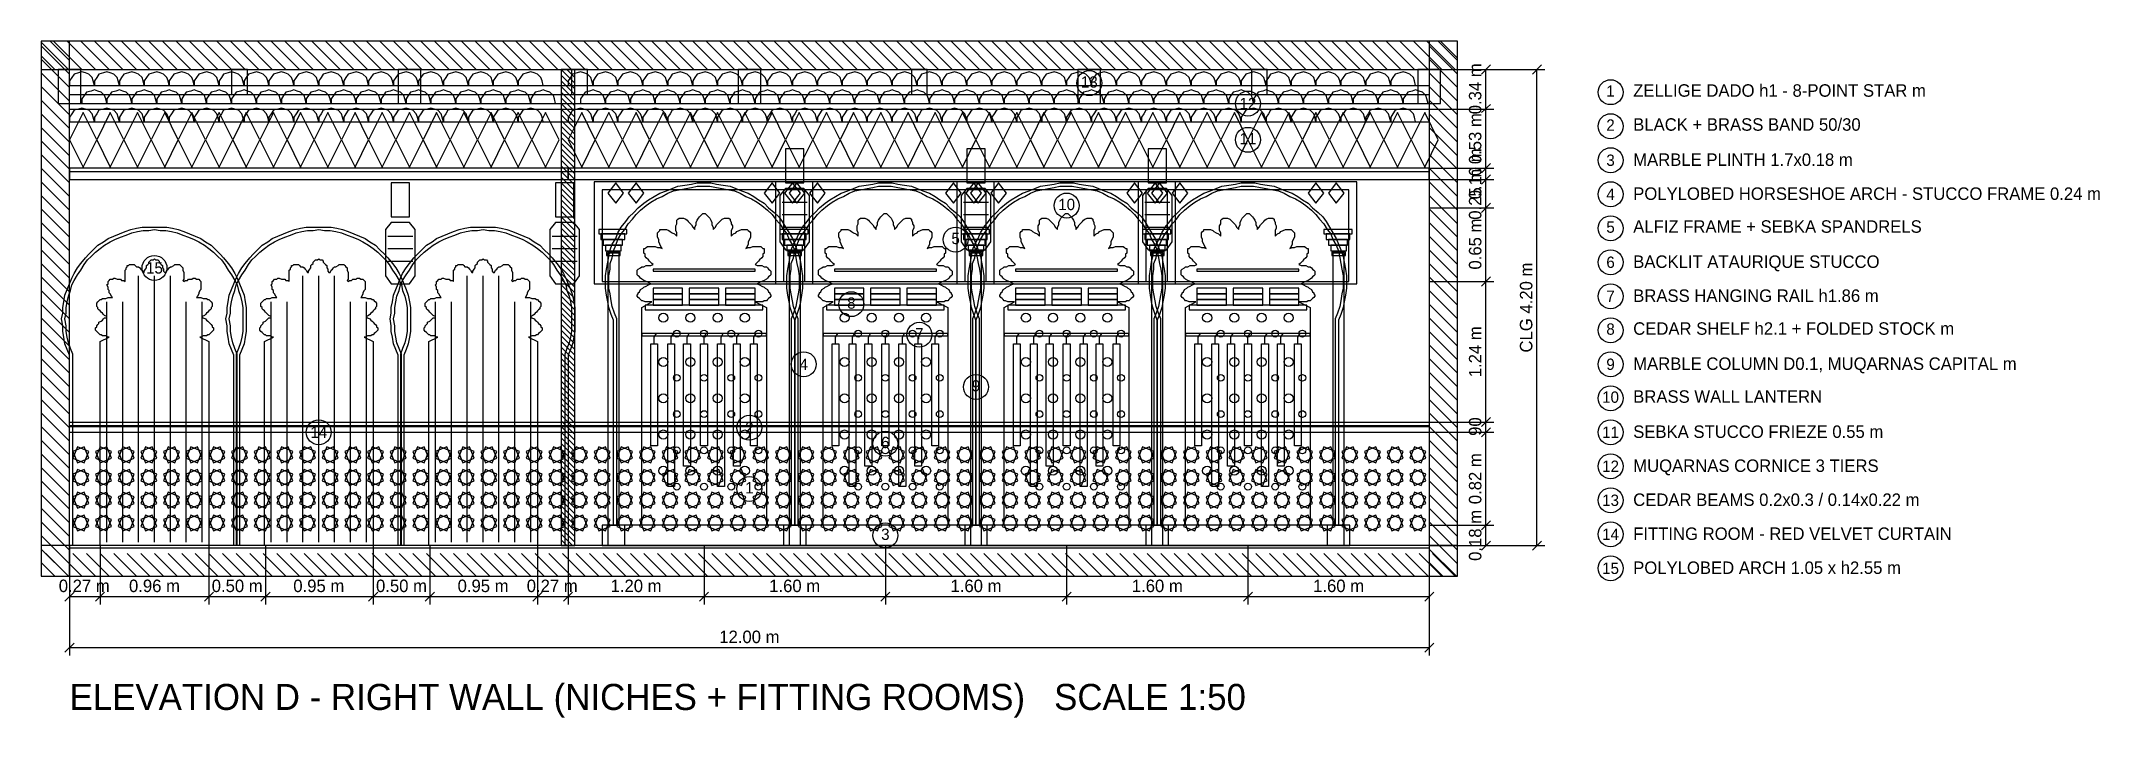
# Model space of a CAD drawing. Header units: metres. Extents: x 0 to 110, y 0 to 17.
# Drawn here: x 92.13 to 110.3, y -0.07 to 5.9 of the extents above; entities that cross this region are included whole.
import ezdxf
from ezdxf.enums import TextEntityAlignment as Align

# ---------------------------------------------------------------- set-up
doc = ezdxf.new("R2010")
doc.units = ezdxf.units.M
for name, color, linetype in [('A-ANNO', 2, 'CONTINUOUS'), ('A-DIM', 3, 'CONTINUOUS'), ('A-HATCH', 8, 'CONTINUOUS'), ('A-TITLE', 7, 'CONTINUOUS'), ('A-WALL-CUT', 7, 'CONTINUOUS'), ('I-CEIL', 30, 'CONTINUOUS'), ('I-DECO', 8, 'CONTINUOUS'), ('I-FINE', 9, 'CONTINUOUS'), ('I-FURN', 7, 'CONTINUOUS'), ('I-JOIN', 7, 'CONTINUOUS'), ('I-LIGHT', 2, 'CONTINUOUS')]:
    doc.layers.add(name, color=color, linetype=linetype)

msp = doc.modelspace()

# ---------------------------------------------------------------- texts
at = {"layer": 'A-ANNO'}
for s, p in [('13', (101.38, 5.49)), ('1', (105.98, 5.41)), ('12', (102.78, 5.3)), ('11', (102.78, 4.99)), ('2', (105.98, 5.11)), ('3', (105.98, 4.8)), ('4', (105.98, 4.5)), ('10', (101.18, 4.41)), ('5', (100.2, 4.11)), ('5', (105.98, 4.21)), ('6', (105.98, 3.9)), ('15', (93.13, 3.85)), ('8', (99.28, 3.54)), ('7', (105.98, 3.6)), ('7', (99.88, 3.27)), ('8', (105.98, 3.31)), ('4', (98.86, 3)), ('9', (105.98, 3)), ('9', (100.38, 2.81)), ('10', (105.98, 2.71)), ('14', (94.58, 2.4)), ('2', (98.38, 2.44)), ('6', (99.58, 2.31)), ('11', (105.98, 2.4)), ('12', (105.98, 2.1)), ('1', (98.38, 1.91)), ('13', (105.98, 1.8)), ('3', (99.58, 1.5)), ('14', (105.98, 1.5)), ('15', (105.98, 1.2))]:
    msp.add_text(s, height=0.1, dxfattribs=at).set_placement(p, align=Align.CENTER)
for s, p in [('ZELLIGE DADO h1 - 8-POINT STAR m', (106.18, 5.41)), ('BLACK + BRASS BAND 50/30', (106.18, 5.11)), ('MARBLE PLINTH 1.7x0.18 m', (106.18, 4.8)), ('POLYLOBED HORSESHOE ARCH - STUCCO FRAME 0.24 m', (106.18, 4.5)), ('ALFIZ FRAME + SEBKA SPANDRELS', (106.18, 4.21)), ('BACKLIT ATAURIQUE STUCCO', (106.18, 3.9)), ('BRASS HANGING RAIL h1.86 m', (106.18, 3.6)), ('CEDAR SHELF h2.1 + FOLDED STOCK m', (106.18, 3.31)), ('MARBLE COLUMN D0.1, MUQARNAS CAPITAL m', (106.18, 3)), ('BRASS WALL LANTERN', (106.18, 2.71)), ('SEBKA STUCCO FRIEZE 0.55 m', (106.18, 2.4)), ('MUQARNAS CORNICE 3 TIERS', (106.18, 2.1)), ('CEDAR BEAMS 0.2x0.3 / 0.14x0.22 m', (106.18, 1.8)), ('FITTING ROOM - RED VELVET CURTAIN', (106.18, 1.5)), ('POLYLOBED ARCH 1.05 x h2.55 m', (106.18, 1.2))]:
    msp.add_text(s, height=0.11, dxfattribs=at).set_placement(p)
at = {"layer": 'A-DIM'}
for s, p in [('0.34 m', (104.84, 5.48)), ('0.53 m', (104.84, 5.04)), ('0.10 m', (104.84, 4.73)), ('0.25 m', (104.84, 4.55)), ('0.65 m', (104.84, 4.11)), ('CLG 4.20 m', (105.29, 3.55)), ('1.24 m', (104.84, 3.16)), ('90', (104.84, 2.5)), ('0.82 m', (104.84, 2.04)), ('0.18 m', (104.84, 1.54))]:
    msp.add_text(s, height=0.11, rotation=90, dxfattribs=at).set_placement(p, align=Align.CENTER)
for s, p in [('0.27 m', (92.51, 1.04)), ('0.96 m', (93.13, 1.04)), ('0.50 m', (93.86, 1.04)), ('0.95 m', (94.58, 1.04)), ('0.50 m', (95.31, 1.04)), ('0.95 m', (96.03, 1.04)), ('0.27 m', (96.64, 1.04)), ('1.20 m', (97.38, 1.04)), ('1.60 m', (98.78, 1.04)), ('1.60 m', (100.38, 1.04)), ('1.60 m', (101.98, 1.04)), ('1.60 m', (103.58, 1.04)), ('12.00 m', (98.38, 0.59))]:
    msp.add_text(s, height=0.11, dxfattribs=at).set_placement(p, align=Align.CENTER)
at = {"layer": 'A-TITLE'}
msp.add_text('ELEVATION D - RIGHT WALL (NICHES + FITTING ROOMS)   SCALE 1:50', height=0.23, dxfattribs=at).set_placement((92.38, 0))

# ---------------------------------------------------------------- linework, layer by layer
at = {"layer": 'A-ANNO'}
for centre in [(101.38, 5.53), (102.78, 5.35), (105.98, 5.45), (102.78, 5.03), (105.98, 5.15), (105.98, 4.85), (101.18, 4.45), (105.98, 4.55), (100.2, 4.15), (105.98, 4.25), (93.13, 3.9), (105.98, 3.95), (99.28, 3.58), (105.98, 3.65), (105.98, 3.35), (99.88, 3.31), (98.86, 3.05), (105.98, 3.05), (100.38, 2.85), (105.98, 2.75), (94.58, 2.45), (98.38, 2.49), (105.98, 2.45), (99.58, 2.35), (105.98, 2.15), (98.38, 1.95), (105.98, 1.85), (99.58, 1.54), (105.98, 1.55), (105.98, 1.25)]:
    msp.add_circle(centre, 0.11, dxfattribs=at)
at = {"layer": 'A-DIM'}
for p, q in [((104.38, 5.65), (104.95, 5.65)), ((104.38, 5.65), (105.4, 5.65)), ((104.84, 5.61), (104.92, 5.69)), ((104.88, 5.3), (104.88, 5.65)), ((105.29, 5.61), (105.37, 5.69)), ((105.33, 1.45), (105.33, 5.65)), ((104.38, 5.3), (104.95, 5.3)), ((104.38, 5.3), (104.95, 5.3)), ((104.84, 5.27), (104.92, 5.34)), ((104.84, 5.27), (104.92, 5.34)), ((104.88, 4.78), (104.88, 5.3)), ((104.38, 4.78), (104.95, 4.78)), ((104.38, 4.78), (104.95, 4.78)), ((104.84, 4.74), (104.92, 4.82)), ((104.84, 4.74), (104.92, 4.82)), ((104.88, 4.68), (104.88, 4.78)), ((104.38, 4.68), (104.95, 4.68)), ((104.38, 4.68), (104.95, 4.68)), ((104.84, 4.64), (104.92, 4.72)), ((104.84, 4.64), (104.92, 4.72)), ((104.88, 4.43), (104.88, 4.68)), ((104.38, 4.43), (104.95, 4.43)), ((104.38, 4.43), (104.95, 4.43)), ((104.84, 4.39), (104.92, 4.47)), ((104.84, 4.39), (104.92, 4.47)), ((104.88, 3.78), (104.88, 4.43)), ((104.84, 3.74), (104.92, 3.82)), ((104.84, 3.74), (104.92, 3.82)), ((104.38, 3.78), (104.95, 3.78)), ((104.38, 3.78), (104.95, 3.78)), ((104.88, 2.54), (104.88, 3.78)), ((104.84, 2.5), (104.92, 2.58)), ((104.84, 2.5), (104.92, 2.58)), ((104.38, 2.54), (104.95, 2.54)), ((104.38, 2.54), (104.95, 2.54)), ((104.38, 2.45), (104.95, 2.45)), ((104.38, 2.45), (104.95, 2.45)), ((104.84, 2.41), (104.92, 2.49)), ((104.84, 2.41), (104.92, 2.49)), ((104.88, 2.45), (104.88, 2.54)), ((104.88, 1.63), (104.88, 2.45)), ((104.84, 1.59), (104.92, 1.67)), ((104.84, 1.59), (104.92, 1.67)), ((104.38, 1.63), (104.95, 1.63)), ((104.38, 1.63), (104.95, 1.63)), ((104.84, 1.41), (104.92, 1.49)), ((104.88, 1.45), (104.88, 1.63)), ((105.29, 1.41), (105.37, 1.49)), ((92.38, 1.45), (92.38, 0.48)), ((92.38, 1.45), (92.38, 0.93)), ((92.65, 1.45), (92.65, 0.93)), ((92.65, 1.45), (92.65, 0.93)), ((93.61, 1.45), (93.61, 0.93)), ((93.61, 1.45), (93.61, 0.93)), ((94.11, 1.45), (94.11, 0.93)), ((94.11, 1.45), (94.11, 0.93)), ((95.06, 1.45), (95.06, 0.93)), ((95.06, 1.45), (95.06, 0.93)), ((95.56, 1.45), (95.56, 0.93)), ((95.56, 1.45), (95.56, 0.93)), ((96.51, 1.45), (96.51, 0.93)), ((96.51, 1.45), (96.51, 0.93)), ((96.78, 1.45), (96.78, 0.93)), ((96.78, 1.45), (96.78, 0.93)), ((97.98, 1.45), (97.98, 0.93)), ((97.98, 1.45), (97.98, 0.93)), ((99.58, 1.45), (99.58, 0.93)), ((99.58, 1.45), (99.58, 0.93)), ((101.18, 1.45), (101.18, 0.93)), ((101.18, 1.45), (101.18, 0.93)), ((102.78, 1.45), (102.78, 0.93)), ((102.78, 1.45), (102.78, 0.93)), ((104.38, 1.45), (104.38, 0.48)), ((104.38, 1.45), (104.38, 0.93)), ((104.38, 1.45), (104.95, 1.45)), ((104.38, 1.45), (105.4, 1.45)), ((92.34, 0.96), (92.42, 1.04)), ((92.38, 1), (92.65, 1)), ((92.61, 0.96), (92.69, 1.04)), ((92.61, 0.96), (92.69, 1.04)), ((92.65, 1), (93.61, 1)), ((93.57, 0.96), (93.65, 1.04)), ((93.57, 0.96), (93.65, 1.04)), ((93.61, 1), (94.11, 1)), ((94.07, 0.96), (94.15, 1.04)), ((94.07, 0.96), (94.15, 1.04)), ((94.11, 1), (95.06, 1)), ((95.02, 0.96), (95.1, 1.04)), ((95.02, 0.96), (95.1, 1.04)), ((95.06, 1), (95.56, 1)), ((95.52, 0.96), (95.6, 1.04)), ((95.52, 0.96), (95.6, 1.04)), ((95.56, 1), (96.51, 1)), ((96.47, 0.96), (96.55, 1.04)), ((96.47, 0.96), (96.55, 1.04)), ((96.51, 1), (96.78, 1)), ((96.74, 0.96), (96.82, 1.04)), ((96.74, 0.96), (96.82, 1.04)), ((96.78, 1), (97.98, 1)), ((97.94, 0.96), (98.02, 1.04)), ((97.94, 0.96), (98.02, 1.04)), ((97.98, 1), (99.58, 1)), ((99.54, 0.96), (99.62, 1.04)), ((99.54, 0.96), (99.62, 1.04)), ((99.58, 1), (101.18, 1)), ((101.14, 0.96), (101.22, 1.04)), ((101.14, 0.96), (101.22, 1.04)), ((101.18, 1), (102.78, 1)), ((102.74, 0.96), (102.82, 1.04)), ((102.74, 0.96), (102.82, 1.04)), ((102.78, 1), (104.38, 1)), ((104.34, 0.96), (104.42, 1.04)), ((92.34, 0.51), (92.42, 0.59)), ((92.38, 0.55), (104.38, 0.55)), ((104.34, 0.51), (104.42, 0.59))]:
    msp.add_line(p, q, dxfattribs=at)
at = {"layer": 'A-HATCH'}
for p, q in [((92.13, 5.89), (92.37, 5.65)), ((92.13, 5.86), (92.38, 5.61)), ((92.21, 5.9), (92.38, 5.73)), ((92.24, 5.9), (92.49, 5.65)), ((92.36, 5.9), (92.61, 5.65)), ((92.48, 5.9), (92.73, 5.65)), ((92.6, 5.9), (92.85, 5.65)), ((92.72, 5.9), (92.97, 5.65)), ((92.84, 5.9), (93.09, 5.65)), ((92.96, 5.9), (93.21, 5.65)), ((93.08, 5.9), (93.33, 5.65)), ((93.2, 5.9), (93.45, 5.65)), ((93.32, 5.9), (93.57, 5.65)), ((93.44, 5.9), (93.69, 5.65)), ((93.56, 5.9), (93.81, 5.65)), ((93.68, 5.9), (93.93, 5.65)), ((93.8, 5.9), (94.05, 5.65)), ((93.92, 5.9), (94.17, 5.65)), ((94.04, 5.9), (94.29, 5.65)), ((94.16, 5.9), (94.41, 5.65)), ((94.28, 5.9), (94.53, 5.65)), ((94.4, 5.9), (94.65, 5.65)), ((94.52, 5.9), (94.77, 5.65)), ((94.64, 5.9), (94.89, 5.65)), ((94.76, 5.9), (95.01, 5.65)), ((94.88, 5.9), (95.13, 5.65)), ((95, 5.9), (95.25, 5.65)), ((95.12, 5.9), (95.37, 5.65)), ((95.24, 5.9), (95.49, 5.65)), ((95.36, 5.9), (95.61, 5.65)), ((95.48, 5.9), (95.73, 5.65)), ((95.6, 5.9), (95.85, 5.65)), ((95.72, 5.9), (95.97, 5.65)), ((95.84, 5.9), (96.09, 5.65)), ((95.96, 5.9), (96.21, 5.65)), ((96.08, 5.9), (96.33, 5.65)), ((96.2, 5.9), (96.45, 5.65)), ((96.32, 5.9), (96.57, 5.65)), ((96.44, 5.9), (96.69, 5.65)), ((96.56, 5.9), (96.81, 5.65)), ((96.68, 5.9), (96.93, 5.65)), ((96.8, 5.9), (97.05, 5.65)), ((96.92, 5.9), (97.17, 5.65)), ((97.04, 5.9), (97.29, 5.65)), ((97.16, 5.9), (97.41, 5.65)), ((97.28, 5.9), (97.53, 5.65)), ((97.4, 5.9), (97.65, 5.65)), ((97.52, 5.9), (97.77, 5.65)), ((97.64, 5.9), (97.89, 5.65)), ((97.76, 5.9), (98.01, 5.65)), ((97.88, 5.9), (98.13, 5.65)), ((98, 5.9), (98.25, 5.65)), ((98.12, 5.9), (98.37, 5.65)), ((98.24, 5.9), (98.49, 5.65)), ((98.36, 5.9), (98.61, 5.65)), ((98.48, 5.9), (98.73, 5.65)), ((98.6, 5.9), (98.85, 5.65)), ((98.72, 5.9), (98.97, 5.65)), ((98.84, 5.9), (99.09, 5.65)), ((98.96, 5.9), (99.21, 5.65)), ((99.08, 5.9), (99.33, 5.65)), ((99.2, 5.9), (99.45, 5.65)), ((99.32, 5.9), (99.57, 5.65)), ((99.44, 5.9), (99.69, 5.65)), ((99.56, 5.9), (99.81, 5.65)), ((99.68, 5.9), (99.93, 5.65)), ((99.8, 5.9), (100.05, 5.65)), ((99.92, 5.9), (100.17, 5.65)), ((100.04, 5.9), (100.29, 5.65)), ((100.16, 5.9), (100.41, 5.65)), ((100.28, 5.9), (100.53, 5.65)), ((100.4, 5.9), (100.65, 5.65)), ((100.52, 5.9), (100.77, 5.65)), ((100.64, 5.9), (100.89, 5.65)), ((100.76, 5.9), (101.01, 5.65)), ((100.88, 5.9), (101.13, 5.65)), ((101, 5.9), (101.25, 5.65)), ((101.12, 5.9), (101.37, 5.65)), ((101.24, 5.9), (101.49, 5.65)), ((101.36, 5.9), (101.61, 5.65)), ((101.48, 5.9), (101.73, 5.65)), ((101.6, 5.9), (101.85, 5.65)), ((101.72, 5.9), (101.97, 5.65)), ((101.84, 5.9), (102.09, 5.65)), ((101.96, 5.9), (102.21, 5.65)), ((102.08, 5.9), (102.33, 5.65)), ((102.2, 5.9), (102.45, 5.65)), ((102.32, 5.9), (102.57, 5.65)), ((102.44, 5.9), (102.69, 5.65)), ((102.56, 5.9), (102.81, 5.65)), ((102.68, 5.9), (102.93, 5.65)), ((102.8, 5.9), (103.05, 5.65)), ((102.92, 5.9), (103.17, 5.65)), ((103.04, 5.9), (103.29, 5.65)), ((103.16, 5.9), (103.41, 5.65)), ((103.28, 5.9), (103.53, 5.65)), ((103.4, 5.9), (103.65, 5.65)), ((103.52, 5.9), (103.77, 5.65)), ((103.64, 5.9), (103.89, 5.65)), ((103.76, 5.9), (104.01, 5.65)), ((103.88, 5.9), (104.13, 5.65)), ((104, 5.9), (104.25, 5.65)), ((104.12, 5.9), (104.37, 5.65)), ((104.24, 5.9), (104.49, 5.65)), ((104.36, 5.9), (104.61, 5.65)), ((104.38, 5.86), (104.63, 5.61)), ((104.46, 5.9), (104.63, 5.73)), ((104.48, 5.9), (104.63, 5.75)), ((92.13, 5.77), (92.25, 5.65)), ((92.13, 5.74), (92.38, 5.49)), ((96.72, 5.65), (96.84, 5.53)), ((96.77, 5.65), (96.84, 5.58)), ((104.38, 5.74), (104.63, 5.49)), ((92.13, 5.62), (92.38, 5.37)), ((92.13, 5.5), (92.38, 5.25)), ((96.72, 5.6), (96.84, 5.48)), ((96.72, 5.55), (96.84, 5.43)), ((96.72, 5.5), (96.84, 5.38)), ((104.38, 5.62), (104.63, 5.37)), ((104.38, 5.5), (104.63, 5.25)), ((92.13, 5.38), (92.38, 5.13)), ((96.72, 5.45), (96.84, 5.33)), ((96.72, 5.4), (96.84, 5.28)), ((96.72, 5.35), (96.84, 5.23)), ((96.72, 5.3), (96.84, 5.18)), ((104.38, 5.38), (104.63, 5.13)), ((92.13, 5.26), (92.38, 5.01)), ((92.13, 5.14), (92.38, 4.89)), ((96.72, 5.25), (96.84, 5.13)), ((96.72, 5.2), (96.84, 5.08)), ((96.72, 5.15), (96.84, 5.03)), ((96.72, 5.1), (96.84, 4.98)), ((104.38, 5.26), (104.63, 5.01)), ((104.38, 5.14), (104.63, 4.89)), ((92.13, 5.02), (92.38, 4.77)), ((96.72, 5.05), (96.84, 4.93)), ((96.72, 5), (96.84, 4.88)), ((96.72, 4.95), (96.84, 4.83)), ((104.38, 5.02), (104.63, 4.77)), ((92.13, 4.9), (92.38, 4.65)), ((92.13, 4.78), (92.38, 4.53)), ((96.72, 4.9), (96.84, 4.78)), ((96.72, 4.85), (96.84, 4.73)), ((96.72, 4.8), (96.84, 4.68)), ((96.72, 4.75), (96.84, 4.63)), ((104.38, 4.9), (104.63, 4.65)), ((104.38, 4.78), (104.63, 4.53)), ((92.13, 4.66), (92.38, 4.41)), ((96.72, 4.7), (96.84, 4.58)), ((96.72, 4.65), (96.84, 4.53)), ((96.72, 4.6), (96.84, 4.48)), ((96.72, 4.55), (96.84, 4.43)), ((104.38, 4.66), (104.63, 4.41)), ((92.13, 4.54), (92.38, 4.29)), ((92.13, 4.42), (92.38, 4.17)), ((96.72, 4.5), (96.84, 4.38)), ((96.72, 4.45), (96.84, 4.33)), ((96.72, 4.4), (96.84, 4.28)), ((104.38, 4.54), (104.63, 4.29)), ((104.38, 4.42), (104.63, 4.17)), ((92.13, 4.3), (92.38, 4.05)), ((92.13, 4.18), (92.38, 3.93)), ((96.72, 4.35), (96.84, 4.23)), ((96.72, 4.3), (96.84, 4.18)), ((96.72, 4.25), (96.84, 4.13)), ((96.72, 4.2), (96.84, 4.08)), ((104.38, 4.3), (104.63, 4.05)), ((104.38, 4.18), (104.63, 3.93)), ((92.13, 4.06), (92.38, 3.81)), ((96.72, 4.15), (96.84, 4.03)), ((96.72, 4.1), (96.84, 3.98)), ((96.72, 4.05), (96.84, 3.93)), ((96.72, 4), (96.84, 3.88)), ((104.38, 4.06), (104.63, 3.81)), ((92.13, 3.94), (92.38, 3.69)), ((92.13, 3.82), (92.38, 3.57)), ((96.72, 3.95), (96.84, 3.83)), ((96.72, 3.9), (96.84, 3.78)), ((96.72, 3.85), (96.84, 3.73)), ((104.38, 3.94), (104.63, 3.69)), ((104.38, 3.82), (104.63, 3.57)), ((92.13, 3.7), (92.38, 3.45)), ((96.72, 3.8), (96.84, 3.68)), ((96.72, 3.75), (96.84, 3.63)), ((96.72, 3.7), (96.84, 3.58)), ((96.72, 3.65), (96.84, 3.53)), ((104.38, 3.7), (104.63, 3.45)), ((92.13, 3.58), (92.38, 3.33)), ((92.13, 3.46), (92.38, 3.21)), ((96.72, 3.6), (96.84, 3.48)), ((96.72, 3.55), (96.84, 3.43)), ((96.72, 3.5), (96.84, 3.38)), ((104.38, 3.58), (104.63, 3.33)), ((104.38, 3.46), (104.63, 3.21)), ((92.13, 3.34), (92.38, 3.09)), ((96.72, 3.45), (96.84, 3.33)), ((96.72, 3.4), (96.84, 3.28)), ((96.72, 3.35), (96.84, 3.23)), ((96.72, 3.3), (96.84, 3.18)), ((104.38, 3.34), (104.63, 3.09)), ((92.13, 3.22), (92.38, 2.97)), ((92.13, 3.1), (92.38, 2.85)), ((96.72, 3.25), (96.84, 3.13)), ((96.72, 3.2), (96.84, 3.08)), ((96.72, 3.15), (96.84, 3.03)), ((96.72, 3.1), (96.84, 2.98)), ((104.38, 3.22), (104.63, 2.97)), ((104.38, 3.1), (104.63, 2.85)), ((92.13, 2.98), (92.38, 2.73)), ((96.72, 3.05), (96.84, 2.93)), ((96.72, 3), (96.84, 2.88)), ((96.72, 2.95), (96.84, 2.83)), ((104.38, 2.98), (104.63, 2.73)), ((92.13, 2.86), (92.38, 2.61)), ((92.13, 2.74), (92.38, 2.49)), ((96.72, 2.9), (96.84, 2.78)), ((96.72, 2.85), (96.84, 2.73)), ((96.72, 2.8), (96.84, 2.68)), ((96.72, 2.75), (96.84, 2.63)), ((104.38, 2.86), (104.63, 2.61)), ((104.38, 2.74), (104.63, 2.49)), ((92.13, 2.62), (92.38, 2.37)), ((96.72, 2.7), (96.84, 2.58)), ((96.72, 2.65), (96.84, 2.53)), ((96.72, 2.6), (96.84, 2.48)), ((96.72, 2.55), (96.84, 2.43)), ((104.38, 2.62), (104.63, 2.37)), ((92.13, 2.5), (92.38, 2.25)), ((92.13, 2.38), (92.38, 2.13)), ((96.72, 2.5), (96.84, 2.38)), ((96.72, 2.45), (96.84, 2.33)), ((96.72, 2.4), (96.84, 2.28)), ((104.38, 2.5), (104.63, 2.25)), ((104.38, 2.38), (104.63, 2.13)), ((92.13, 2.26), (92.38, 2.01)), ((96.72, 2.35), (96.84, 2.23)), ((96.72, 2.3), (96.84, 2.18)), ((96.72, 2.25), (96.84, 2.13)), ((96.72, 2.2), (96.84, 2.08)), ((104.38, 2.26), (104.63, 2.01)), ((92.13, 2.14), (92.38, 1.89)), ((92.13, 2.02), (92.38, 1.77)), ((96.72, 2.15), (96.84, 2.03)), ((96.72, 2.1), (96.84, 1.98)), ((96.72, 2.05), (96.84, 1.93)), ((96.72, 2), (96.84, 1.88)), ((104.38, 2.14), (104.63, 1.89)), ((104.38, 2.02), (104.63, 1.77)), ((92.13, 1.9), (92.38, 1.65)), ((96.72, 1.95), (96.84, 1.83)), ((96.72, 1.9), (96.84, 1.78)), ((96.72, 1.85), (96.84, 1.73)), ((104.38, 1.9), (104.63, 1.65)), ((92.13, 1.78), (92.38, 1.53)), ((92.13, 1.66), (92.38, 1.41)), ((96.72, 1.8), (96.84, 1.68)), ((96.72, 1.75), (96.84, 1.63)), ((96.72, 1.7), (96.84, 1.58)), ((96.72, 1.65), (96.84, 1.53)), ((104.38, 1.78), (104.63, 1.53)), ((104.38, 1.66), (104.63, 1.41)), ((92.13, 1.54), (92.38, 1.29)), ((96.72, 1.6), (96.84, 1.48)), ((96.72, 1.55), (96.82, 1.45)), ((96.72, 1.5), (96.77, 1.45)), ((104.38, 1.54), (104.63, 1.29)), ((92.13, 1.42), (92.37, 1.18)), ((92.13, 1.3), (92.25, 1.18)), ((92.13, 1.3), (92.25, 1.18)), ((92.17, 1.38), (92.37, 1.18)), ((92.29, 1.38), (92.49, 1.18)), ((92.41, 1.38), (92.61, 1.18)), ((92.53, 1.38), (92.73, 1.18)), ((92.65, 1.38), (92.85, 1.18)), ((92.77, 1.38), (92.97, 1.18)), ((92.89, 1.38), (93.09, 1.18)), ((93.01, 1.38), (93.21, 1.18)), ((93.13, 1.38), (93.33, 1.18)), ((93.25, 1.38), (93.45, 1.18)), ((93.37, 1.38), (93.57, 1.18)), ((93.49, 1.38), (93.69, 1.18)), ((93.61, 1.38), (93.81, 1.18)), ((93.73, 1.38), (93.93, 1.18)), ((93.85, 1.38), (94.05, 1.18)), ((93.97, 1.38), (94.17, 1.18)), ((94.09, 1.38), (94.29, 1.18)), ((94.21, 1.38), (94.41, 1.18)), ((94.33, 1.38), (94.53, 1.18)), ((94.45, 1.38), (94.65, 1.18)), ((94.57, 1.38), (94.77, 1.18)), ((94.69, 1.38), (94.89, 1.18)), ((94.81, 1.38), (95.01, 1.18)), ((94.93, 1.38), (95.13, 1.18)), ((95.05, 1.38), (95.25, 1.18)), ((95.17, 1.38), (95.37, 1.18)), ((95.29, 1.38), (95.49, 1.18)), ((95.41, 1.38), (95.61, 1.18)), ((95.53, 1.38), (95.73, 1.18)), ((95.65, 1.38), (95.85, 1.18)), ((95.77, 1.38), (95.97, 1.18)), ((95.89, 1.38), (96.09, 1.18)), ((96.01, 1.38), (96.21, 1.18)), ((96.13, 1.38), (96.33, 1.18)), ((96.25, 1.38), (96.45, 1.18)), ((96.37, 1.38), (96.57, 1.18)), ((96.49, 1.38), (96.69, 1.18)), ((96.61, 1.38), (96.81, 1.18)), ((96.73, 1.38), (96.93, 1.18)), ((96.85, 1.38), (97.05, 1.18)), ((96.97, 1.38), (97.17, 1.18)), ((97.09, 1.38), (97.29, 1.18)), ((97.21, 1.38), (97.41, 1.18)), ((97.33, 1.38), (97.53, 1.18)), ((97.45, 1.38), (97.65, 1.18)), ((97.57, 1.38), (97.77, 1.18)), ((97.69, 1.38), (97.89, 1.18)), ((97.81, 1.38), (98.01, 1.18)), ((97.93, 1.38), (98.13, 1.18)), ((98.05, 1.38), (98.25, 1.18)), ((98.17, 1.38), (98.37, 1.18)), ((98.29, 1.38), (98.49, 1.18)), ((98.41, 1.38), (98.61, 1.18)), ((98.53, 1.38), (98.73, 1.18)), ((98.65, 1.38), (98.85, 1.18)), ((98.77, 1.38), (98.97, 1.18)), ((98.89, 1.38), (99.09, 1.18)), ((99.01, 1.38), (99.21, 1.18)), ((99.13, 1.38), (99.33, 1.18)), ((99.25, 1.38), (99.45, 1.18)), ((99.37, 1.38), (99.57, 1.18)), ((99.49, 1.38), (99.69, 1.18)), ((99.61, 1.38), (99.81, 1.18)), ((99.73, 1.38), (99.93, 1.18)), ((99.85, 1.38), (100.05, 1.18)), ((99.97, 1.38), (100.17, 1.18)), ((100.09, 1.38), (100.29, 1.18)), ((100.21, 1.38), (100.41, 1.18)), ((100.33, 1.38), (100.53, 1.18)), ((100.45, 1.38), (100.65, 1.18)), ((100.57, 1.38), (100.77, 1.18)), ((100.69, 1.38), (100.89, 1.18)), ((100.81, 1.38), (101.01, 1.18)), ((100.93, 1.38), (101.13, 1.18)), ((101.05, 1.38), (101.25, 1.18)), ((101.17, 1.38), (101.37, 1.18)), ((101.29, 1.38), (101.49, 1.18)), ((101.41, 1.38), (101.61, 1.18)), ((101.53, 1.38), (101.73, 1.18)), ((101.65, 1.38), (101.85, 1.18)), ((101.77, 1.38), (101.97, 1.18)), ((101.89, 1.38), (102.09, 1.18)), ((102.01, 1.38), (102.21, 1.18)), ((102.13, 1.38), (102.33, 1.18)), ((102.25, 1.38), (102.45, 1.18)), ((102.37, 1.38), (102.57, 1.18)), ((102.49, 1.38), (102.69, 1.18)), ((102.61, 1.38), (102.81, 1.18)), ((102.73, 1.38), (102.93, 1.18)), ((102.85, 1.38), (103.05, 1.18)), ((102.97, 1.38), (103.17, 1.18)), ((103.09, 1.38), (103.29, 1.18)), ((103.21, 1.38), (103.41, 1.18)), ((103.33, 1.38), (103.53, 1.18)), ((103.45, 1.38), (103.65, 1.18)), ((103.57, 1.38), (103.77, 1.18)), ((103.69, 1.38), (103.89, 1.18)), ((103.81, 1.38), (104.01, 1.18)), ((103.93, 1.38), (104.13, 1.18)), ((104.05, 1.38), (104.25, 1.18)), ((104.17, 1.38), (104.37, 1.18)), ((104.29, 1.38), (104.49, 1.18)), ((104.38, 1.42), (104.62, 1.18)), ((104.38, 1.3), (104.5, 1.18)), ((104.41, 1.38), (104.61, 1.18))]:
    msp.add_line(p, q, dxfattribs=at)
at = {"layer": 'A-WALL-CUT'}
for points in [[(92.13, 5.65), (104.63, 5.65), (104.63, 5.9), (92.13, 5.9)], [(92.13, 1.18), (92.38, 1.18), (92.38, 5.9), (92.13, 5.9)], [(104.38, 1.18), (104.63, 1.18), (104.63, 5.9), (104.38, 5.9)], [(96.72, 1.45), (96.84, 1.45), (96.84, 5.65), (96.72, 5.65)], [(92.13, 1.18), (104.63, 1.18), (104.63, 1.45), (92.13, 1.45)]]:
    msp.add_lwpolyline(points, close=True, dxfattribs=at)
at = {"layer": 'I-CEIL'}
for p, q in [((92.38, 5.43), (104.38, 5.43)), ((92.38, 5.35), (104.38, 5.35))]:
    msp.add_line(p, q, dxfattribs=at)
for points in [[(92.28, 5.35), (92.48, 5.35), (92.48, 5.65), (92.28, 5.65)], [(93.81, 5.43), (93.95, 5.43), (93.95, 5.65), (93.81, 5.65)], [(95.28, 5.35), (95.48, 5.35), (95.48, 5.65), (95.28, 5.65)], [(96.81, 5.43), (96.95, 5.43), (96.95, 5.65), (96.81, 5.65)], [(98.28, 5.35), (98.48, 5.35), (98.48, 5.65), (98.28, 5.65)], [(99.81, 5.43), (99.95, 5.43), (99.95, 5.65), (99.81, 5.65)], [(101.28, 5.35), (101.48, 5.35), (101.48, 5.65), (101.28, 5.65)], [(102.81, 5.43), (102.95, 5.43), (102.95, 5.65), (102.81, 5.65)], [(104.28, 5.35), (104.48, 5.35), (104.48, 5.65), (104.28, 5.65)]]:
    msp.add_lwpolyline(points, close=True, dxfattribs=at)
at = {"layer": 'I-DECO'}
for p, q in [((92.38, 5.3), (96.78, 5.3)), ((96.78, 5.3), (104.38, 5.3)), ((92.38, 4.75), (96.78, 4.75)), ((96.78, 4.75), (104.38, 4.75)), ((92.99, 1.48), (92.99, 3.83)), ((93.13, 1.48), (93.13, 3.83)), ((93.27, 1.48), (93.27, 3.83)), ((94.44, 1.48), (94.44, 3.83)), ((94.58, 1.48), (94.58, 3.83)), ((94.72, 1.48), (94.72, 3.83)), ((95.89, 1.48), (95.89, 3.83)), ((96.03, 1.48), (96.03, 3.83)), ((96.17, 1.48), (96.17, 3.83)), ((92.71, 1.48), (92.71, 3.6)), ((92.85, 1.48), (92.85, 3.6)), ((93.41, 1.48), (93.41, 3.6)), ((93.55, 1.48), (93.55, 3.6)), ((94.16, 1.48), (94.16, 3.6)), ((94.3, 1.48), (94.3, 3.6)), ((94.86, 1.48), (94.86, 3.6)), ((95, 1.48), (95, 3.6)), ((95.61, 1.48), (95.61, 3.6)), ((95.75, 1.48), (95.75, 3.6)), ((96.31, 1.48), (96.31, 3.6)), ((96.45, 1.48), (96.45, 3.6)), ((92.38, 2.54), (96.78, 2.54)), ((92.38, 2.51), (96.78, 2.51)), ((96.78, 2.54), (104.38, 2.54)), ((96.78, 2.51), (104.38, 2.51))]:
    msp.add_line(p, q, dxfattribs=at)
for points in [[(92.6, 5.51), (92.59, 5.55), (92.58, 5.58), (92.55, 5.61), (92.52, 5.62), (92.49, 5.63), (92.46, 5.62), (92.42, 5.61), (92.4, 5.58), (92.38, 5.55), (92.38, 5.51)], [(92.71, 5.35), (92.7, 5.39), (92.69, 5.42), (92.66, 5.45), (92.63, 5.46), (92.6, 5.47), (92.57, 5.46), (92.53, 5.45), (92.51, 5.42), (92.49, 5.39), (92.49, 5.35)], [(92.82, 5.51), (92.81, 5.55), (92.8, 5.58), (92.77, 5.61), (92.74, 5.62), (92.71, 5.63), (92.68, 5.62), (92.64, 5.61), (92.62, 5.58), (92.6, 5.55), (92.6, 5.51)], [(92.93, 5.35), (92.92, 5.39), (92.91, 5.42), (92.88, 5.45), (92.85, 5.46), (92.82, 5.47), (92.79, 5.46), (92.75, 5.45), (92.73, 5.42), (92.71, 5.39), (92.71, 5.35)], [(93.04, 5.51), (93.03, 5.55), (93.02, 5.58), (92.99, 5.61), (92.96, 5.62), (92.93, 5.63), (92.9, 5.62), (92.86, 5.61), (92.84, 5.58), (92.82, 5.55), (92.82, 5.51)], [(93.15, 5.35), (93.14, 5.39), (93.13, 5.42), (93.1, 5.45), (93.07, 5.46), (93.04, 5.47), (93.01, 5.46), (92.97, 5.45), (92.95, 5.42), (92.93, 5.39), (92.93, 5.35)], [(93.26, 5.51), (93.25, 5.55), (93.24, 5.58), (93.21, 5.61), (93.18, 5.62), (93.15, 5.63), (93.12, 5.62), (93.08, 5.61), (93.06, 5.58), (93.04, 5.55), (93.04, 5.51)], [(93.37, 5.35), (93.36, 5.39), (93.35, 5.42), (93.32, 5.45), (93.29, 5.46), (93.26, 5.47), (93.23, 5.46), (93.19, 5.45), (93.17, 5.42), (93.15, 5.39), (93.15, 5.35)], [(93.48, 5.51), (93.47, 5.55), (93.46, 5.58), (93.43, 5.61), (93.4, 5.62), (93.37, 5.63), (93.34, 5.62), (93.3, 5.61), (93.28, 5.58), (93.26, 5.55), (93.26, 5.51)], [(93.59, 5.35), (93.58, 5.39), (93.57, 5.42), (93.54, 5.45), (93.51, 5.46), (93.48, 5.47), (93.45, 5.46), (93.41, 5.45), (93.39, 5.42), (93.37, 5.39), (93.37, 5.35)], [(93.7, 5.51), (93.69, 5.55), (93.68, 5.58), (93.65, 5.61), (93.62, 5.62), (93.59, 5.63), (93.56, 5.62), (93.52, 5.61), (93.5, 5.58), (93.48, 5.55), (93.48, 5.51)], [(93.81, 5.35), (93.8, 5.39), (93.79, 5.42), (93.76, 5.45), (93.73, 5.46), (93.7, 5.47), (93.67, 5.46), (93.63, 5.45), (93.61, 5.42), (93.59, 5.39), (93.59, 5.35)], [(93.92, 5.51), (93.91, 5.55), (93.9, 5.58), (93.87, 5.61), (93.84, 5.62), (93.81, 5.63), (93.78, 5.62), (93.74, 5.61), (93.72, 5.58), (93.7, 5.55), (93.7, 5.51)], [(94.03, 5.35), (94.02, 5.39), (94.01, 5.42), (93.98, 5.45), (93.95, 5.46), (93.92, 5.47), (93.89, 5.46), (93.85, 5.45), (93.83, 5.42), (93.81, 5.39), (93.81, 5.35)], [(94.14, 5.51), (94.13, 5.55), (94.12, 5.58), (94.09, 5.61), (94.06, 5.62), (94.03, 5.63), (94, 5.62), (93.96, 5.61), (93.94, 5.58), (93.92, 5.55), (93.92, 5.51)], [(94.25, 5.35), (94.24, 5.39), (94.23, 5.42), (94.2, 5.45), (94.17, 5.46), (94.14, 5.47), (94.11, 5.46), (94.07, 5.45), (94.05, 5.42), (94.03, 5.39), (94.03, 5.35)], [(94.36, 5.51), (94.35, 5.55), (94.34, 5.58), (94.31, 5.61), (94.28, 5.62), (94.25, 5.63), (94.22, 5.62), (94.18, 5.61), (94.16, 5.58), (94.14, 5.55), (94.14, 5.51)], [(94.47, 5.35), (94.46, 5.39), (94.45, 5.42), (94.42, 5.45), (94.39, 5.46), (94.36, 5.47), (94.33, 5.46), (94.29, 5.45), (94.27, 5.42), (94.25, 5.39), (94.25, 5.35)], [(94.58, 5.51), (94.57, 5.55), (94.56, 5.58), (94.53, 5.61), (94.5, 5.62), (94.47, 5.63), (94.44, 5.62), (94.4, 5.61), (94.38, 5.58), (94.36, 5.55), (94.36, 5.51)], [(94.69, 5.35), (94.68, 5.39), (94.67, 5.42), (94.64, 5.45), (94.61, 5.46), (94.58, 5.47), (94.55, 5.46), (94.51, 5.45), (94.49, 5.42), (94.47, 5.39), (94.47, 5.35)], [(94.8, 5.51), (94.79, 5.55), (94.78, 5.58), (94.75, 5.61), (94.72, 5.62), (94.69, 5.63), (94.66, 5.62), (94.62, 5.61), (94.6, 5.58), (94.58, 5.55), (94.58, 5.51)], [(94.91, 5.35), (94.9, 5.39), (94.89, 5.42), (94.86, 5.45), (94.83, 5.46), (94.8, 5.47), (94.77, 5.46), (94.73, 5.45), (94.71, 5.42), (94.69, 5.39), (94.69, 5.35)], [(95.02, 5.51), (95.01, 5.55), (95, 5.58), (94.97, 5.61), (94.94, 5.62), (94.91, 5.63), (94.88, 5.62), (94.84, 5.61), (94.82, 5.58), (94.8, 5.55), (94.8, 5.51)], [(95.13, 5.35), (95.12, 5.39), (95.11, 5.42), (95.08, 5.45), (95.05, 5.46), (95.02, 5.47), (94.99, 5.46), (94.95, 5.45), (94.93, 5.42), (94.91, 5.39), (94.91, 5.35)], [(95.24, 5.51), (95.23, 5.55), (95.22, 5.58), (95.19, 5.61), (95.16, 5.62), (95.13, 5.63), (95.1, 5.62), (95.06, 5.61), (95.04, 5.58), (95.02, 5.55), (95.02, 5.51)], [(95.35, 5.35), (95.34, 5.39), (95.33, 5.42), (95.3, 5.45), (95.27, 5.46), (95.24, 5.47), (95.21, 5.46), (95.17, 5.45), (95.15, 5.42), (95.13, 5.39), (95.13, 5.35)], [(95.46, 5.51), (95.45, 5.55), (95.44, 5.58), (95.41, 5.61), (95.38, 5.62), (95.35, 5.63), (95.32, 5.62), (95.28, 5.61), (95.26, 5.58), (95.24, 5.55), (95.24, 5.51)], [(95.57, 5.35), (95.56, 5.39), (95.55, 5.42), (95.52, 5.45), (95.49, 5.46), (95.46, 5.47), (95.43, 5.46), (95.39, 5.45), (95.37, 5.42), (95.35, 5.39), (95.35, 5.35)], [(95.68, 5.51), (95.67, 5.55), (95.66, 5.58), (95.63, 5.61), (95.6, 5.62), (95.57, 5.63), (95.54, 5.62), (95.5, 5.61), (95.48, 5.58), (95.46, 5.55), (95.46, 5.51)], [(95.79, 5.35), (95.78, 5.39), (95.77, 5.42), (95.74, 5.45), (95.71, 5.46), (95.68, 5.47), (95.65, 5.46), (95.61, 5.45), (95.59, 5.42), (95.57, 5.39), (95.57, 5.35)], [(95.9, 5.51), (95.89, 5.55), (95.88, 5.58), (95.85, 5.61), (95.82, 5.62), (95.79, 5.63), (95.76, 5.62), (95.72, 5.61), (95.7, 5.58), (95.68, 5.55), (95.68, 5.51)], [(96.01, 5.35), (96, 5.39), (95.99, 5.42), (95.96, 5.45), (95.93, 5.46), (95.9, 5.47), (95.87, 5.46), (95.83, 5.45), (95.81, 5.42), (95.79, 5.39), (95.79, 5.35)], [(96.12, 5.51), (96.11, 5.55), (96.1, 5.58), (96.07, 5.61), (96.04, 5.62), (96.01, 5.63), (95.98, 5.62), (95.94, 5.61), (95.92, 5.58), (95.9, 5.55), (95.9, 5.51)], [(96.23, 5.35), (96.22, 5.39), (96.21, 5.42), (96.18, 5.45), (96.15, 5.46), (96.12, 5.47), (96.09, 5.46), (96.05, 5.45), (96.03, 5.42), (96.01, 5.39), (96.01, 5.35)], [(96.34, 5.51), (96.33, 5.55), (96.32, 5.58), (96.29, 5.61), (96.26, 5.62), (96.23, 5.63), (96.2, 5.62), (96.16, 5.61), (96.14, 5.58), (96.12, 5.55), (96.12, 5.51)], [(96.45, 5.35), (96.44, 5.39), (96.43, 5.42), (96.4, 5.45), (96.37, 5.46), (96.34, 5.47), (96.31, 5.46), (96.27, 5.45), (96.25, 5.42), (96.23, 5.39), (96.23, 5.35)], [(96.56, 5.51), (96.55, 5.55), (96.54, 5.58), (96.51, 5.61), (96.48, 5.62), (96.45, 5.63), (96.42, 5.62), (96.38, 5.61), (96.36, 5.58), (96.34, 5.55), (96.34, 5.51)], [(96.67, 5.35), (96.66, 5.39), (96.65, 5.42), (96.62, 5.45), (96.59, 5.46), (96.56, 5.47), (96.53, 5.46), (96.49, 5.45), (96.47, 5.42), (96.45, 5.39), (96.45, 5.35)], [(97, 5.51), (96.99, 5.55), (96.98, 5.58), (96.95, 5.61), (96.92, 5.62), (96.89, 5.63), (96.86, 5.62), (96.82, 5.61), (96.8, 5.58), (96.78, 5.55), (96.78, 5.51)], [(97.11, 5.35), (97.1, 5.39), (97.09, 5.42), (97.06, 5.45), (97.03, 5.46), (97, 5.47), (96.97, 5.46), (96.93, 5.45), (96.91, 5.42), (96.89, 5.39), (96.89, 5.35)], [(97.22, 5.51), (97.21, 5.55), (97.2, 5.58), (97.17, 5.61), (97.14, 5.62), (97.11, 5.63), (97.08, 5.62), (97.04, 5.61), (97.02, 5.58), (97, 5.55), (97, 5.51)], [(97.33, 5.35), (97.32, 5.39), (97.31, 5.42), (97.28, 5.45), (97.25, 5.46), (97.22, 5.47), (97.19, 5.46), (97.15, 5.45), (97.13, 5.42), (97.11, 5.39), (97.11, 5.35)], [(97.44, 5.51), (97.43, 5.55), (97.42, 5.58), (97.39, 5.61), (97.36, 5.62), (97.33, 5.63), (97.3, 5.62), (97.26, 5.61), (97.24, 5.58), (97.22, 5.55), (97.22, 5.51)], [(97.55, 5.35), (97.54, 5.39), (97.53, 5.42), (97.5, 5.45), (97.47, 5.46), (97.44, 5.47), (97.41, 5.46), (97.37, 5.45), (97.35, 5.42), (97.33, 5.39), (97.33, 5.35)], [(97.66, 5.51), (97.65, 5.55), (97.64, 5.58), (97.61, 5.61), (97.58, 5.62), (97.55, 5.63), (97.52, 5.62), (97.48, 5.61), (97.46, 5.58), (97.44, 5.55), (97.44, 5.51)], [(97.77, 5.35), (97.76, 5.39), (97.75, 5.42), (97.72, 5.45), (97.69, 5.46), (97.66, 5.47), (97.63, 5.46), (97.59, 5.45), (97.57, 5.42), (97.55, 5.39), (97.55, 5.35)], [(97.88, 5.51), (97.87, 5.55), (97.86, 5.58), (97.83, 5.61), (97.8, 5.62), (97.77, 5.63), (97.74, 5.62), (97.7, 5.61), (97.68, 5.58), (97.66, 5.55), (97.66, 5.51)], [(97.99, 5.35), (97.98, 5.39), (97.97, 5.42), (97.94, 5.45), (97.91, 5.46), (97.88, 5.47), (97.85, 5.46), (97.81, 5.45), (97.79, 5.42), (97.77, 5.39), (97.77, 5.35)], [(98.1, 5.51), (98.09, 5.55), (98.08, 5.58), (98.05, 5.61), (98.02, 5.62), (97.99, 5.63), (97.96, 5.62), (97.92, 5.61), (97.9, 5.58), (97.88, 5.55), (97.88, 5.51)], [(98.21, 5.35), (98.2, 5.39), (98.19, 5.42), (98.16, 5.45), (98.13, 5.46), (98.1, 5.47), (98.07, 5.46), (98.03, 5.45), (98.01, 5.42), (97.99, 5.39), (97.99, 5.35)], [(98.32, 5.51), (98.31, 5.55), (98.3, 5.58), (98.27, 5.61), (98.24, 5.62), (98.21, 5.63), (98.18, 5.62), (98.14, 5.61), (98.12, 5.58), (98.1, 5.55), (98.1, 5.51)], [(98.43, 5.35), (98.42, 5.39), (98.41, 5.42), (98.38, 5.45), (98.35, 5.46), (98.32, 5.47), (98.29, 5.46), (98.25, 5.45), (98.23, 5.42), (98.21, 5.39), (98.21, 5.35)], [(98.54, 5.51), (98.53, 5.55), (98.52, 5.58), (98.49, 5.61), (98.46, 5.62), (98.43, 5.63), (98.4, 5.62), (98.36, 5.61), (98.34, 5.58), (98.32, 5.55), (98.32, 5.51)], [(98.65, 5.35), (98.64, 5.39), (98.63, 5.42), (98.6, 5.45), (98.57, 5.46), (98.54, 5.47), (98.51, 5.46), (98.47, 5.45), (98.45, 5.42), (98.43, 5.39), (98.43, 5.35)], [(98.76, 5.51), (98.75, 5.55), (98.74, 5.58), (98.71, 5.61), (98.68, 5.62), (98.65, 5.63), (98.62, 5.62), (98.58, 5.61), (98.56, 5.58), (98.54, 5.55), (98.54, 5.51)], [(98.87, 5.35), (98.86, 5.39), (98.85, 5.42), (98.82, 5.45), (98.79, 5.46), (98.76, 5.47), (98.73, 5.46), (98.69, 5.45), (98.67, 5.42), (98.65, 5.39), (98.65, 5.35)], [(98.98, 5.51), (98.97, 5.55), (98.96, 5.58), (98.93, 5.61), (98.9, 5.62), (98.87, 5.63), (98.84, 5.62), (98.8, 5.61), (98.78, 5.58), (98.76, 5.55), (98.76, 5.51)], [(99.09, 5.35), (99.08, 5.39), (99.07, 5.42), (99.04, 5.45), (99.01, 5.46), (98.98, 5.47), (98.95, 5.46), (98.91, 5.45), (98.89, 5.42), (98.87, 5.39), (98.87, 5.35)], [(99.2, 5.51), (99.19, 5.55), (99.18, 5.58), (99.15, 5.61), (99.12, 5.62), (99.09, 5.63), (99.06, 5.62), (99.02, 5.61), (99, 5.58), (98.98, 5.55), (98.98, 5.51)], [(99.31, 5.35), (99.3, 5.39), (99.29, 5.42), (99.26, 5.45), (99.23, 5.46), (99.2, 5.47), (99.17, 5.46), (99.13, 5.45), (99.11, 5.42), (99.09, 5.39), (99.09, 5.35)], [(99.42, 5.51), (99.41, 5.55), (99.4, 5.58), (99.37, 5.61), (99.34, 5.62), (99.31, 5.63), (99.28, 5.62), (99.24, 5.61), (99.22, 5.58), (99.2, 5.55), (99.2, 5.51)], [(99.53, 5.35), (99.52, 5.39), (99.51, 5.42), (99.48, 5.45), (99.45, 5.46), (99.42, 5.47), (99.39, 5.46), (99.35, 5.45), (99.33, 5.42), (99.31, 5.39), (99.31, 5.35)], [(99.64, 5.51), (99.63, 5.55), (99.62, 5.58), (99.59, 5.61), (99.56, 5.62), (99.53, 5.63), (99.5, 5.62), (99.46, 5.61), (99.44, 5.58), (99.42, 5.55), (99.42, 5.51)], [(99.75, 5.35), (99.74, 5.39), (99.73, 5.42), (99.7, 5.45), (99.67, 5.46), (99.64, 5.47), (99.61, 5.46), (99.57, 5.45), (99.55, 5.42), (99.53, 5.39), (99.53, 5.35)], [(99.86, 5.51), (99.85, 5.55), (99.84, 5.58), (99.81, 5.61), (99.78, 5.62), (99.75, 5.63), (99.72, 5.62), (99.68, 5.61), (99.66, 5.58), (99.64, 5.55), (99.64, 5.51)], [(99.97, 5.35), (99.96, 5.39), (99.95, 5.42), (99.92, 5.45), (99.89, 5.46), (99.86, 5.47), (99.83, 5.46), (99.79, 5.45), (99.77, 5.42), (99.75, 5.39), (99.75, 5.35)], [(100.08, 5.51), (100.07, 5.55), (100.06, 5.58), (100.03, 5.61), (100, 5.62), (99.97, 5.63), (99.94, 5.62), (99.9, 5.61), (99.88, 5.58), (99.86, 5.55), (99.86, 5.51)], [(100.19, 5.35), (100.18, 5.39), (100.17, 5.42), (100.14, 5.45), (100.11, 5.46), (100.08, 5.47), (100.05, 5.46), (100.01, 5.45), (99.99, 5.42), (99.97, 5.39), (99.97, 5.35)], [(100.3, 5.51), (100.29, 5.55), (100.28, 5.58), (100.25, 5.61), (100.22, 5.62), (100.19, 5.63), (100.16, 5.62), (100.12, 5.61), (100.1, 5.58), (100.08, 5.55), (100.08, 5.51)], [(100.41, 5.35), (100.4, 5.39), (100.39, 5.42), (100.36, 5.45), (100.33, 5.46), (100.3, 5.47), (100.27, 5.46), (100.23, 5.45), (100.21, 5.42), (100.19, 5.39), (100.19, 5.35)], [(100.52, 5.51), (100.51, 5.55), (100.5, 5.58), (100.47, 5.61), (100.44, 5.62), (100.41, 5.63), (100.38, 5.62), (100.34, 5.61), (100.32, 5.58), (100.3, 5.55), (100.3, 5.51)], [(100.63, 5.35), (100.62, 5.39), (100.61, 5.42), (100.58, 5.45), (100.55, 5.46), (100.52, 5.47), (100.49, 5.46), (100.45, 5.45), (100.43, 5.42), (100.41, 5.39), (100.41, 5.35)], [(100.74, 5.51), (100.73, 5.55), (100.72, 5.58), (100.69, 5.61), (100.66, 5.62), (100.63, 5.63), (100.6, 5.62), (100.56, 5.61), (100.54, 5.58), (100.52, 5.55), (100.52, 5.51)], [(100.85, 5.35), (100.84, 5.39), (100.83, 5.42), (100.8, 5.45), (100.77, 5.46), (100.74, 5.47), (100.71, 5.46), (100.67, 5.45), (100.65, 5.42), (100.63, 5.39), (100.63, 5.35)], [(100.96, 5.51), (100.95, 5.55), (100.94, 5.58), (100.91, 5.61), (100.88, 5.62), (100.85, 5.63), (100.82, 5.62), (100.78, 5.61), (100.76, 5.58), (100.74, 5.55), (100.74, 5.51)], [(101.07, 5.35), (101.06, 5.39), (101.05, 5.42), (101.02, 5.45), (100.99, 5.46), (100.96, 5.47), (100.93, 5.46), (100.89, 5.45), (100.87, 5.42), (100.85, 5.39), (100.85, 5.35)], [(101.18, 5.51), (101.17, 5.55), (101.16, 5.58), (101.13, 5.61), (101.1, 5.62), (101.07, 5.63), (101.04, 5.62), (101, 5.61), (100.98, 5.58), (100.96, 5.55), (100.96, 5.51)], [(101.29, 5.35), (101.28, 5.39), (101.27, 5.42), (101.24, 5.45), (101.21, 5.46), (101.18, 5.47), (101.15, 5.46), (101.11, 5.45), (101.09, 5.42), (101.07, 5.39), (101.07, 5.35)], [(101.4, 5.51), (101.39, 5.55), (101.38, 5.58), (101.35, 5.61), (101.32, 5.62), (101.29, 5.63), (101.26, 5.62), (101.22, 5.61), (101.2, 5.58), (101.18, 5.55), (101.18, 5.51)], [(101.51, 5.35), (101.5, 5.39), (101.49, 5.42), (101.46, 5.45), (101.43, 5.46), (101.4, 5.47), (101.37, 5.46), (101.33, 5.45), (101.31, 5.42), (101.29, 5.39), (101.29, 5.35)], [(101.62, 5.51), (101.61, 5.55), (101.6, 5.58), (101.57, 5.61), (101.54, 5.62), (101.51, 5.63), (101.48, 5.62), (101.44, 5.61), (101.42, 5.58), (101.4, 5.55), (101.4, 5.51)], [(101.73, 5.35), (101.72, 5.39), (101.71, 5.42), (101.68, 5.45), (101.65, 5.46), (101.62, 5.47), (101.59, 5.46), (101.55, 5.45), (101.53, 5.42), (101.51, 5.39), (101.51, 5.35)], [(101.84, 5.51), (101.83, 5.55), (101.82, 5.58), (101.79, 5.61), (101.76, 5.62), (101.73, 5.63), (101.7, 5.62), (101.66, 5.61), (101.64, 5.58), (101.62, 5.55), (101.62, 5.51)], [(101.95, 5.35), (101.94, 5.39), (101.93, 5.42), (101.9, 5.45), (101.87, 5.46), (101.84, 5.47), (101.81, 5.46), (101.77, 5.45), (101.75, 5.42), (101.73, 5.39), (101.73, 5.35)], [(102.06, 5.51), (102.05, 5.55), (102.04, 5.58), (102.01, 5.61), (101.98, 5.62), (101.95, 5.63), (101.92, 5.62), (101.88, 5.61), (101.86, 5.58), (101.84, 5.55), (101.84, 5.51)], [(102.17, 5.35), (102.16, 5.39), (102.15, 5.42), (102.12, 5.45), (102.09, 5.46), (102.06, 5.47), (102.03, 5.46), (101.99, 5.45), (101.97, 5.42), (101.95, 5.39), (101.95, 5.35)], [(102.28, 5.51), (102.27, 5.55), (102.26, 5.58), (102.23, 5.61), (102.2, 5.62), (102.17, 5.63), (102.14, 5.62), (102.1, 5.61), (102.08, 5.58), (102.06, 5.55), (102.06, 5.51)], [(102.39, 5.35), (102.38, 5.39), (102.37, 5.42), (102.34, 5.45), (102.31, 5.46), (102.28, 5.47), (102.25, 5.46), (102.21, 5.45), (102.19, 5.42), (102.17, 5.39), (102.17, 5.35)], [(102.5, 5.51), (102.49, 5.55), (102.48, 5.58), (102.45, 5.61), (102.42, 5.62), (102.39, 5.63), (102.36, 5.62), (102.32, 5.61), (102.3, 5.58), (102.28, 5.55), (102.28, 5.51)], [(102.61, 5.35), (102.6, 5.39), (102.59, 5.42), (102.56, 5.45), (102.53, 5.46), (102.5, 5.47), (102.47, 5.46), (102.43, 5.45), (102.41, 5.42), (102.39, 5.39), (102.39, 5.35)], [(102.72, 5.51), (102.71, 5.55), (102.7, 5.58), (102.67, 5.61), (102.64, 5.62), (102.61, 5.63), (102.58, 5.62), (102.54, 5.61), (102.52, 5.58), (102.5, 5.55), (102.5, 5.51)], [(102.83, 5.35), (102.82, 5.39), (102.81, 5.42), (102.78, 5.45), (102.75, 5.46), (102.72, 5.47), (102.69, 5.46), (102.65, 5.45), (102.63, 5.42), (102.61, 5.39), (102.61, 5.35)], [(102.94, 5.51), (102.93, 5.55), (102.92, 5.58), (102.89, 5.61), (102.86, 5.62), (102.83, 5.63), (102.8, 5.62), (102.76, 5.61), (102.74, 5.58), (102.72, 5.55), (102.72, 5.51)], [(103.05, 5.35), (103.04, 5.39), (103.03, 5.42), (103, 5.45), (102.97, 5.46), (102.94, 5.47), (102.91, 5.46), (102.87, 5.45), (102.85, 5.42), (102.83, 5.39), (102.83, 5.35)], [(103.16, 5.51), (103.15, 5.55), (103.14, 5.58), (103.11, 5.61), (103.08, 5.62), (103.05, 5.63), (103.02, 5.62), (102.98, 5.61), (102.96, 5.58), (102.94, 5.55), (102.94, 5.51)], [(103.27, 5.35), (103.26, 5.39), (103.25, 5.42), (103.22, 5.45), (103.19, 5.46), (103.16, 5.47), (103.13, 5.46), (103.09, 5.45), (103.07, 5.42), (103.05, 5.39), (103.05, 5.35)], [(103.38, 5.51), (103.37, 5.55), (103.36, 5.58), (103.33, 5.61), (103.3, 5.62), (103.27, 5.63), (103.24, 5.62), (103.2, 5.61), (103.18, 5.58), (103.16, 5.55), (103.16, 5.51)], [(103.49, 5.35), (103.48, 5.39), (103.47, 5.42), (103.44, 5.45), (103.41, 5.46), (103.38, 5.47), (103.35, 5.46), (103.31, 5.45), (103.29, 5.42), (103.27, 5.39), (103.27, 5.35)], [(103.6, 5.51), (103.59, 5.55), (103.58, 5.58), (103.55, 5.61), (103.52, 5.62), (103.49, 5.63), (103.46, 5.62), (103.42, 5.61), (103.4, 5.58), (103.38, 5.55), (103.38, 5.51)], [(103.71, 5.35), (103.7, 5.39), (103.69, 5.42), (103.66, 5.45), (103.63, 5.46), (103.6, 5.47), (103.57, 5.46), (103.53, 5.45), (103.51, 5.42), (103.49, 5.39), (103.49, 5.35)], [(103.82, 5.51), (103.81, 5.55), (103.8, 5.58), (103.77, 5.61), (103.74, 5.62), (103.71, 5.63), (103.68, 5.62), (103.64, 5.61), (103.62, 5.58), (103.6, 5.55), (103.6, 5.51)], [(103.93, 5.35), (103.92, 5.39), (103.91, 5.42), (103.88, 5.45), (103.85, 5.46), (103.82, 5.47), (103.79, 5.46), (103.75, 5.45), (103.73, 5.42), (103.71, 5.39), (103.71, 5.35)], [(104.04, 5.51), (104.03, 5.55), (104.02, 5.58), (103.99, 5.61), (103.96, 5.62), (103.93, 5.63), (103.9, 5.62), (103.86, 5.61), (103.84, 5.58), (103.82, 5.55), (103.82, 5.51)], [(104.15, 5.35), (104.14, 5.39), (104.13, 5.42), (104.1, 5.45), (104.07, 5.46), (104.04, 5.47), (104.01, 5.46), (103.97, 5.45), (103.95, 5.42), (103.93, 5.39), (103.93, 5.35)], [(104.26, 5.51), (104.25, 5.55), (104.24, 5.58), (104.21, 5.61), (104.18, 5.62), (104.15, 5.63), (104.12, 5.62), (104.08, 5.61), (104.06, 5.58), (104.04, 5.55), (104.04, 5.51)], [(104.37, 5.35), (104.36, 5.39), (104.35, 5.42), (104.32, 5.45), (104.29, 5.46), (104.26, 5.47), (104.23, 5.46), (104.19, 5.45), (104.17, 5.42), (104.15, 5.39), (104.15, 5.35)], [(92.6, 5.19), (92.59, 5.23), (92.58, 5.26), (92.55, 5.29), (92.52, 5.3), (92.49, 5.31), (92.46, 5.3), (92.42, 5.29), (92.4, 5.26), (92.38, 5.23), (92.38, 5.19)], [(92.82, 5.19), (92.81, 5.23), (92.8, 5.26), (92.77, 5.29), (92.74, 5.3), (92.71, 5.31), (92.68, 5.3), (92.64, 5.29), (92.62, 5.26), (92.6, 5.23), (92.6, 5.19)], [(93.04, 5.19), (93.03, 5.23), (93.02, 5.26), (92.99, 5.29), (92.96, 5.3), (92.93, 5.31), (92.9, 5.3), (92.86, 5.29), (92.84, 5.26), (92.82, 5.23), (92.82, 5.19)], [(93.26, 5.19), (93.25, 5.23), (93.24, 5.26), (93.21, 5.29), (93.18, 5.3), (93.15, 5.31), (93.12, 5.3), (93.08, 5.29), (93.06, 5.26), (93.04, 5.23), (93.04, 5.19)], [(93.48, 5.19), (93.47, 5.23), (93.46, 5.26), (93.43, 5.29), (93.4, 5.3), (93.37, 5.31), (93.34, 5.3), (93.3, 5.29), (93.28, 5.26), (93.26, 5.23), (93.26, 5.19)], [(93.7, 5.19), (93.69, 5.23), (93.68, 5.26), (93.65, 5.29), (93.62, 5.3), (93.59, 5.31), (93.56, 5.3), (93.52, 5.29), (93.5, 5.26), (93.48, 5.23), (93.48, 5.19)], [(93.92, 5.19), (93.91, 5.23), (93.9, 5.26), (93.87, 5.29), (93.84, 5.3), (93.81, 5.31), (93.78, 5.3), (93.74, 5.29), (93.72, 5.26), (93.7, 5.23), (93.7, 5.19)], [(94.14, 5.19), (94.13, 5.23), (94.12, 5.26), (94.09, 5.29), (94.06, 5.3), (94.03, 5.31), (94, 5.3), (93.96, 5.29), (93.94, 5.26), (93.92, 5.23), (93.92, 5.19)], [(94.36, 5.19), (94.35, 5.23), (94.34, 5.26), (94.31, 5.29), (94.28, 5.3), (94.25, 5.31), (94.22, 5.3), (94.18, 5.29), (94.16, 5.26), (94.14, 5.23), (94.14, 5.19)], [(94.58, 5.19), (94.57, 5.23), (94.56, 5.26), (94.53, 5.29), (94.5, 5.3), (94.47, 5.31), (94.44, 5.3), (94.4, 5.29), (94.38, 5.26), (94.36, 5.23), (94.36, 5.19)], [(94.8, 5.19), (94.79, 5.23), (94.78, 5.26), (94.75, 5.29), (94.72, 5.3), (94.69, 5.31), (94.66, 5.3), (94.62, 5.29), (94.6, 5.26), (94.58, 5.23), (94.58, 5.19)], [(95.02, 5.19), (95.01, 5.23), (95, 5.26), (94.97, 5.29), (94.94, 5.3), (94.91, 5.31), (94.88, 5.3), (94.84, 5.29), (94.82, 5.26), (94.8, 5.23), (94.8, 5.19)], [(95.24, 5.19), (95.23, 5.23), (95.22, 5.26), (95.19, 5.29), (95.16, 5.3), (95.13, 5.31), (95.1, 5.3), (95.06, 5.29), (95.04, 5.26), (95.02, 5.23), (95.02, 5.19)], [(95.46, 5.19), (95.45, 5.23), (95.44, 5.26), (95.41, 5.29), (95.38, 5.3), (95.35, 5.31), (95.32, 5.3), (95.28, 5.29), (95.26, 5.26), (95.24, 5.23), (95.24, 5.19)], [(95.68, 5.19), (95.67, 5.23), (95.66, 5.26), (95.63, 5.29), (95.6, 5.3), (95.57, 5.31), (95.54, 5.3), (95.5, 5.29), (95.48, 5.26), (95.46, 5.23), (95.46, 5.19)], [(95.9, 5.19), (95.89, 5.23), (95.88, 5.26), (95.85, 5.29), (95.82, 5.3), (95.79, 5.31), (95.76, 5.3), (95.72, 5.29), (95.7, 5.26), (95.68, 5.23), (95.68, 5.19)], [(96.12, 5.19), (96.11, 5.23), (96.1, 5.26), (96.07, 5.29), (96.04, 5.3), (96.01, 5.31), (95.98, 5.3), (95.94, 5.29), (95.92, 5.26), (95.9, 5.23), (95.9, 5.19)], [(96.34, 5.19), (96.33, 5.23), (96.32, 5.26), (96.29, 5.29), (96.26, 5.3), (96.23, 5.31), (96.2, 5.3), (96.16, 5.29), (96.14, 5.26), (96.12, 5.23), (96.12, 5.19)], [(96.56, 5.19), (96.55, 5.23), (96.54, 5.26), (96.51, 5.29), (96.48, 5.3), (96.45, 5.31), (96.42, 5.3), (96.38, 5.29), (96.36, 5.26), (96.34, 5.23), (96.34, 5.19)], [(97, 5.19), (96.99, 5.23), (96.98, 5.26), (96.95, 5.29), (96.92, 5.3), (96.89, 5.31), (96.86, 5.3), (96.82, 5.29), (96.8, 5.26), (96.78, 5.23), (96.78, 5.19)], [(97.22, 5.19), (97.21, 5.23), (97.2, 5.26), (97.17, 5.29), (97.14, 5.3), (97.11, 5.31), (97.08, 5.3), (97.04, 5.29), (97.02, 5.26), (97, 5.23), (97, 5.19)], [(97.44, 5.19), (97.43, 5.23), (97.42, 5.26), (97.39, 5.29), (97.36, 5.3), (97.33, 5.31), (97.3, 5.3), (97.26, 5.29), (97.24, 5.26), (97.22, 5.23), (97.22, 5.19)], [(97.66, 5.19), (97.65, 5.23), (97.64, 5.26), (97.61, 5.29), (97.58, 5.3), (97.55, 5.31), (97.52, 5.3), (97.48, 5.29), (97.46, 5.26), (97.44, 5.23), (97.44, 5.19)], [(97.88, 5.19), (97.87, 5.23), (97.86, 5.26), (97.83, 5.29), (97.8, 5.3), (97.77, 5.31), (97.74, 5.3), (97.7, 5.29), (97.68, 5.26), (97.66, 5.23), (97.66, 5.19)], [(98.1, 5.19), (98.09, 5.23), (98.08, 5.26), (98.05, 5.29), (98.02, 5.3), (97.99, 5.31), (97.96, 5.3), (97.92, 5.29), (97.9, 5.26), (97.88, 5.23), (97.88, 5.19)], [(98.32, 5.19), (98.31, 5.23), (98.3, 5.26), (98.27, 5.29), (98.24, 5.3), (98.21, 5.31), (98.18, 5.3), (98.14, 5.29), (98.12, 5.26), (98.1, 5.23), (98.1, 5.19)], [(98.54, 5.19), (98.53, 5.23), (98.52, 5.26), (98.49, 5.29), (98.46, 5.3), (98.43, 5.31), (98.4, 5.3), (98.36, 5.29), (98.34, 5.26), (98.32, 5.23), (98.32, 5.19)], [(98.76, 5.19), (98.75, 5.23), (98.74, 5.26), (98.71, 5.29), (98.68, 5.3), (98.65, 5.31), (98.62, 5.3), (98.58, 5.29), (98.56, 5.26), (98.54, 5.23), (98.54, 5.19)], [(98.98, 5.19), (98.97, 5.23), (98.96, 5.26), (98.93, 5.29), (98.9, 5.3), (98.87, 5.31), (98.84, 5.3), (98.8, 5.29), (98.78, 5.26), (98.76, 5.23), (98.76, 5.19)], [(99.2, 5.19), (99.19, 5.23), (99.18, 5.26), (99.15, 5.29), (99.12, 5.3), (99.09, 5.31), (99.06, 5.3), (99.02, 5.29), (99, 5.26), (98.98, 5.23), (98.98, 5.19)], [(99.42, 5.19), (99.41, 5.23), (99.4, 5.26), (99.37, 5.29), (99.34, 5.3), (99.31, 5.31), (99.28, 5.3), (99.24, 5.29), (99.22, 5.26), (99.2, 5.23), (99.2, 5.19)], [(99.64, 5.19), (99.63, 5.23), (99.62, 5.26), (99.59, 5.29), (99.56, 5.3), (99.53, 5.31), (99.5, 5.3), (99.46, 5.29), (99.44, 5.26), (99.42, 5.23), (99.42, 5.19)], [(99.86, 5.19), (99.85, 5.23), (99.84, 5.26), (99.81, 5.29), (99.78, 5.3), (99.75, 5.31), (99.72, 5.3), (99.68, 5.29), (99.66, 5.26), (99.64, 5.23), (99.64, 5.19)], [(100.08, 5.19), (100.07, 5.23), (100.06, 5.26), (100.03, 5.29), (100, 5.3), (99.97, 5.31), (99.94, 5.3), (99.9, 5.29), (99.88, 5.26), (99.86, 5.23), (99.86, 5.19)], [(100.3, 5.19), (100.29, 5.23), (100.28, 5.26), (100.25, 5.29), (100.22, 5.3), (100.19, 5.31), (100.16, 5.3), (100.12, 5.29), (100.1, 5.26), (100.08, 5.23), (100.08, 5.19)], [(100.52, 5.19), (100.51, 5.23), (100.5, 5.26), (100.47, 5.29), (100.44, 5.3), (100.41, 5.31), (100.38, 5.3), (100.34, 5.29), (100.32, 5.26), (100.3, 5.23), (100.3, 5.19)], [(100.74, 5.19), (100.73, 5.23), (100.72, 5.26), (100.69, 5.29), (100.66, 5.3), (100.63, 5.31), (100.6, 5.3), (100.56, 5.29), (100.54, 5.26), (100.52, 5.23), (100.52, 5.19)], [(100.96, 5.19), (100.95, 5.23), (100.94, 5.26), (100.91, 5.29), (100.88, 5.3), (100.85, 5.31), (100.82, 5.3), (100.78, 5.29), (100.76, 5.26), (100.74, 5.23), (100.74, 5.19)], [(101.18, 5.19), (101.17, 5.23), (101.16, 5.26), (101.13, 5.29), (101.1, 5.3), (101.07, 5.31), (101.04, 5.3), (101, 5.29), (100.98, 5.26), (100.96, 5.23), (100.96, 5.19)], [(101.4, 5.19), (101.39, 5.23), (101.38, 5.26), (101.35, 5.29), (101.32, 5.3), (101.29, 5.31), (101.26, 5.3), (101.22, 5.29), (101.2, 5.26), (101.18, 5.23), (101.18, 5.19)], [(101.62, 5.19), (101.61, 5.23), (101.6, 5.26), (101.57, 5.29), (101.54, 5.3), (101.51, 5.31), (101.48, 5.3), (101.44, 5.29), (101.42, 5.26), (101.4, 5.23), (101.4, 5.19)], [(101.84, 5.19), (101.83, 5.23), (101.82, 5.26), (101.79, 5.29), (101.76, 5.3), (101.73, 5.31), (101.7, 5.3), (101.66, 5.29), (101.64, 5.26), (101.62, 5.23), (101.62, 5.19)], [(102.06, 5.19), (102.05, 5.23), (102.04, 5.26), (102.01, 5.29), (101.98, 5.3), (101.95, 5.31), (101.92, 5.3), (101.88, 5.29), (101.86, 5.26), (101.84, 5.23), (101.84, 5.19)], [(102.28, 5.19), (102.27, 5.23), (102.26, 5.26), (102.23, 5.29), (102.2, 5.3), (102.17, 5.31), (102.14, 5.3), (102.1, 5.29), (102.08, 5.26), (102.06, 5.23), (102.06, 5.19)], [(102.5, 5.19), (102.49, 5.23), (102.48, 5.26), (102.45, 5.29), (102.42, 5.3), (102.39, 5.31), (102.36, 5.3), (102.32, 5.29), (102.3, 5.26), (102.28, 5.23), (102.28, 5.19)], [(102.72, 5.19), (102.71, 5.23), (102.7, 5.26), (102.67, 5.29), (102.64, 5.3), (102.61, 5.31), (102.58, 5.3), (102.54, 5.29), (102.52, 5.26), (102.5, 5.23), (102.5, 5.19)], [(102.94, 5.19), (102.93, 5.23), (102.92, 5.26), (102.89, 5.29), (102.86, 5.3), (102.83, 5.31), (102.8, 5.3), (102.76, 5.29), (102.74, 5.26), (102.72, 5.23), (102.72, 5.19)], [(103.16, 5.19), (103.15, 5.23), (103.14, 5.26), (103.11, 5.29), (103.08, 5.3), (103.05, 5.31), (103.02, 5.3), (102.98, 5.29), (102.96, 5.26), (102.94, 5.23), (102.94, 5.19)], [(103.38, 5.19), (103.37, 5.23), (103.36, 5.26), (103.33, 5.29), (103.3, 5.3), (103.27, 5.31), (103.24, 5.3), (103.2, 5.29), (103.18, 5.26), (103.16, 5.23), (103.16, 5.19)], [(103.6, 5.19), (103.59, 5.23), (103.58, 5.26), (103.55, 5.29), (103.52, 5.3), (103.49, 5.31), (103.46, 5.3), (103.42, 5.29), (103.4, 5.26), (103.38, 5.23), (103.38, 5.19)], [(103.82, 5.19), (103.81, 5.23), (103.8, 5.26), (103.77, 5.29), (103.74, 5.3), (103.71, 5.31), (103.68, 5.3), (103.64, 5.29), (103.62, 5.26), (103.6, 5.23), (103.6, 5.19)], [(104.04, 5.19), (104.03, 5.23), (104.02, 5.26), (103.99, 5.29), (103.96, 5.3), (103.93, 5.31), (103.9, 5.3), (103.86, 5.29), (103.84, 5.26), (103.82, 5.23), (103.82, 5.19)], [(104.26, 5.19), (104.25, 5.23), (104.24, 5.26), (104.21, 5.29), (104.18, 5.3), (104.15, 5.31), (104.12, 5.3), (104.08, 5.29), (104.06, 5.26), (104.04, 5.23), (104.04, 5.19)]]:
    msp.add_lwpolyline(points, dxfattribs=at)
for points in [[(97.08, 3.78), (98.87, 3.78), (98.87, 4.59), (97.08, 4.59)], [(98.68, 3.78), (100.47, 3.78), (100.47, 4.59), (98.68, 4.59)], [(100.28, 3.78), (102.07, 3.78), (102.07, 4.59), (100.28, 4.59)], [(101.88, 3.78), (103.67, 3.78), (103.67, 4.59), (101.88, 4.59)], [(97.12, 4.01), (97.24, 4.01), (97.24, 4.04), (97.12, 4.04)], [(98.72, 4.01), (98.84, 4.01), (98.84, 4.04), (98.72, 4.04)], [(100.32, 4.01), (100.44, 4.01), (100.44, 4.04), (100.32, 4.04)], [(101.92, 4.01), (102.04, 4.01), (102.04, 4.04), (101.92, 4.04)], [(103.52, 4.01), (103.64, 4.01), (103.64, 4.04), (103.52, 4.04)]]:
    msp.add_lwpolyline(points, close=True, dxfattribs=at)
at = {"layer": 'I-FINE'}
for p, q in [((98.67, 4.48), (98.89, 4.48)), ((98.67, 4.37), (98.89, 4.37)), ((100.27, 4.48), (100.49, 4.48)), ((100.27, 4.37), (100.49, 4.37)), ((101.87, 4.48), (102.09, 4.48)), ((101.87, 4.37), (102.09, 4.37)), ((95.19, 4.18), (95.41, 4.18)), ((96.64, 4.18), (96.86, 4.18)), ((98.67, 4.26), (98.89, 4.26)), ((100.27, 4.26), (100.49, 4.26)), ((101.87, 4.26), (102.09, 4.26)), ((95.19, 4.07), (95.41, 4.07)), ((96.64, 4.07), (96.86, 4.07)), ((95.19, 3.96), (95.41, 3.96)), ((96.64, 3.96), (96.86, 3.96)), ((92.38, 1.43), (104.38, 1.43))]:
    msp.add_line(p, q, dxfattribs=at)
for points in [[(92.38, 5.03), (92.5, 4.79), (92.62, 5.03), (92.5, 5.27)], [(92.62, 5.03), (92.74, 4.79), (92.86, 5.03), (92.74, 5.27)], [(92.86, 5.03), (92.98, 4.79), (93.1, 5.03), (92.98, 5.27)], [(93.1, 5.03), (93.22, 4.79), (93.34, 5.03), (93.22, 5.27)], [(93.34, 5.03), (93.46, 4.79), (93.58, 5.03), (93.46, 5.27)], [(93.58, 5.03), (93.7, 4.79), (93.82, 5.03), (93.7, 5.27)], [(93.82, 5.03), (93.94, 4.79), (94.06, 5.03), (93.94, 5.27)], [(94.06, 5.03), (94.18, 4.79), (94.3, 5.03), (94.18, 5.27)], [(94.3, 5.03), (94.42, 4.79), (94.54, 5.03), (94.42, 5.27)], [(94.54, 5.03), (94.66, 4.79), (94.78, 5.03), (94.66, 5.27)], [(94.78, 5.03), (94.9, 4.79), (95.02, 5.03), (94.9, 5.27)], [(95.02, 5.03), (95.14, 4.79), (95.26, 5.03), (95.14, 5.27)], [(95.26, 5.03), (95.38, 4.79), (95.5, 5.03), (95.38, 5.27)], [(95.5, 5.03), (95.62, 4.79), (95.74, 5.03), (95.62, 5.27)], [(95.74, 5.03), (95.86, 4.79), (95.98, 5.03), (95.86, 5.27)], [(95.98, 5.03), (96.1, 4.79), (96.22, 5.03), (96.1, 5.27)], [(96.22, 5.03), (96.34, 4.79), (96.46, 5.03), (96.34, 5.27)], [(96.46, 5.03), (96.58, 4.79), (96.7, 5.03), (96.58, 5.27)], [(96.78, 5.03), (96.9, 4.79), (97.02, 5.03), (96.9, 5.27)], [(97.02, 5.03), (97.14, 4.79), (97.26, 5.03), (97.14, 5.27)], [(97.26, 5.03), (97.38, 4.79), (97.5, 5.03), (97.38, 5.27)], [(97.5, 5.03), (97.62, 4.79), (97.74, 5.03), (97.62, 5.27)], [(97.74, 5.03), (97.86, 4.79), (97.98, 5.03), (97.86, 5.27)], [(97.98, 5.03), (98.1, 4.79), (98.22, 5.03), (98.1, 5.27)], [(98.22, 5.03), (98.34, 4.79), (98.46, 5.03), (98.34, 5.27)], [(98.46, 5.03), (98.58, 4.79), (98.7, 5.03), (98.58, 5.27)], [(98.7, 5.03), (98.82, 4.79), (98.94, 5.03), (98.82, 5.27)], [(98.94, 5.03), (99.06, 4.79), (99.18, 5.03), (99.06, 5.27)], [(99.18, 5.03), (99.3, 4.79), (99.42, 5.03), (99.3, 5.27)], [(99.42, 5.03), (99.54, 4.79), (99.66, 5.03), (99.54, 5.27)], [(99.66, 5.03), (99.78, 4.79), (99.9, 5.03), (99.78, 5.27)], [(99.9, 5.03), (100.02, 4.79), (100.14, 5.03), (100.02, 5.27)], [(100.14, 5.03), (100.26, 4.79), (100.38, 5.03), (100.26, 5.27)], [(100.38, 5.03), (100.5, 4.79), (100.62, 5.03), (100.5, 5.27)], [(100.62, 5.03), (100.74, 4.79), (100.86, 5.03), (100.74, 5.27)], [(100.86, 5.03), (100.98, 4.79), (101.1, 5.03), (100.98, 5.27)], [(101.1, 5.03), (101.22, 4.79), (101.34, 5.03), (101.22, 5.27)], [(101.34, 5.03), (101.46, 4.79), (101.58, 5.03), (101.46, 5.27)], [(101.58, 5.03), (101.7, 4.79), (101.82, 5.03), (101.7, 5.27)], [(101.82, 5.03), (101.94, 4.79), (102.06, 5.03), (101.94, 5.27)], [(102.06, 5.03), (102.18, 4.79), (102.3, 5.03), (102.18, 5.27)], [(102.3, 5.03), (102.42, 4.79), (102.54, 5.03), (102.42, 5.27)], [(102.54, 5.03), (102.66, 4.79), (102.78, 5.03), (102.66, 5.27)], [(102.78, 5.03), (102.9, 4.79), (103.02, 5.03), (102.9, 5.27)], [(103.02, 5.03), (103.14, 4.79), (103.26, 5.03), (103.14, 5.27)], [(103.26, 5.03), (103.38, 4.79), (103.5, 5.03), (103.38, 5.27)], [(103.5, 5.03), (103.62, 4.79), (103.74, 5.03), (103.62, 5.27)], [(103.74, 5.03), (103.86, 4.79), (103.98, 5.03), (103.86, 5.27)], [(103.98, 5.03), (104.1, 4.79), (104.22, 5.03), (104.1, 5.27)], [(104.22, 5.03), (104.34, 4.79), (104.46, 5.03), (104.34, 5.27)], [(97.2, 4.47), (97.27, 4.56), (97.2, 4.65), (97.13, 4.56)], [(97.38, 4.47), (97.45, 4.56), (97.38, 4.65), (97.31, 4.56)], [(98.58, 4.47), (98.65, 4.56), (98.58, 4.65), (98.51, 4.56)], [(98.76, 4.47), (98.83, 4.56), (98.76, 4.65), (98.69, 4.56)], [(98.8, 4.47), (98.87, 4.56), (98.8, 4.65), (98.73, 4.56)], [(98.98, 4.47), (99.05, 4.56), (98.98, 4.65), (98.91, 4.56)], [(100.18, 4.47), (100.25, 4.56), (100.18, 4.65), (100.11, 4.56)], [(100.36, 4.47), (100.43, 4.56), (100.36, 4.65), (100.29, 4.56)], [(100.4, 4.47), (100.47, 4.56), (100.4, 4.65), (100.33, 4.56)], [(100.58, 4.47), (100.65, 4.56), (100.58, 4.65), (100.51, 4.56)], [(101.78, 4.47), (101.85, 4.56), (101.78, 4.65), (101.71, 4.56)], [(101.96, 4.47), (102.03, 4.56), (101.96, 4.65), (101.89, 4.56)], [(102, 4.47), (102.07, 4.56), (102, 4.65), (101.93, 4.56)], [(102.18, 4.47), (102.25, 4.56), (102.18, 4.65), (102.11, 4.56)], [(103.38, 4.47), (103.45, 4.56), (103.38, 4.65), (103.31, 4.56)], [(103.56, 4.47), (103.63, 4.56), (103.56, 4.65), (103.49, 4.56)], [(97.53, 3.67), (97.79, 3.67), (97.79, 3.72), (97.53, 3.72)], [(97.53, 3.62), (97.79, 3.62), (97.79, 3.67), (97.53, 3.67)], [(97.85, 3.67), (98.11, 3.67), (98.11, 3.72), (97.85, 3.72)], [(97.85, 3.62), (98.11, 3.62), (98.11, 3.67), (97.85, 3.67)], [(98.17, 3.67), (98.43, 3.67), (98.43, 3.72), (98.17, 3.72)], [(98.17, 3.62), (98.43, 3.62), (98.43, 3.67), (98.17, 3.67)], [(99.13, 3.67), (99.39, 3.67), (99.39, 3.72), (99.13, 3.72)], [(99.13, 3.62), (99.39, 3.62), (99.39, 3.67), (99.13, 3.67)], [(99.45, 3.67), (99.71, 3.67), (99.71, 3.72), (99.45, 3.72)], [(99.45, 3.62), (99.71, 3.62), (99.71, 3.67), (99.45, 3.67)], [(99.77, 3.67), (100.03, 3.67), (100.03, 3.72), (99.77, 3.72)], [(99.77, 3.62), (100.03, 3.62), (100.03, 3.67), (99.77, 3.67)], [(100.73, 3.67), (100.99, 3.67), (100.99, 3.72), (100.73, 3.72)], [(100.73, 3.62), (100.99, 3.62), (100.99, 3.67), (100.73, 3.67)], [(101.05, 3.67), (101.31, 3.67), (101.31, 3.72), (101.05, 3.72)], [(101.05, 3.62), (101.31, 3.62), (101.31, 3.67), (101.05, 3.67)], [(101.37, 3.67), (101.63, 3.67), (101.63, 3.72), (101.37, 3.72)], [(101.37, 3.62), (101.63, 3.62), (101.63, 3.67), (101.37, 3.67)], [(102.33, 3.67), (102.59, 3.67), (102.59, 3.72), (102.33, 3.72)], [(102.33, 3.62), (102.59, 3.62), (102.59, 3.67), (102.33, 3.67)], [(102.65, 3.67), (102.91, 3.67), (102.91, 3.72), (102.65, 3.72)], [(102.65, 3.62), (102.91, 3.62), (102.91, 3.67), (102.65, 3.67)], [(102.97, 3.67), (103.23, 3.67), (103.23, 3.72), (102.97, 3.72)], [(102.97, 3.62), (103.23, 3.62), (103.23, 3.67), (102.97, 3.67)], [(97.53, 3.57), (97.79, 3.57), (97.79, 3.62), (97.53, 3.62)], [(97.85, 3.57), (98.11, 3.57), (98.11, 3.62), (97.85, 3.62)], [(98.17, 3.57), (98.43, 3.57), (98.43, 3.62), (98.17, 3.62)], [(99.13, 3.57), (99.39, 3.57), (99.39, 3.62), (99.13, 3.62)], [(99.45, 3.57), (99.71, 3.57), (99.71, 3.62), (99.45, 3.62)], [(99.77, 3.57), (100.03, 3.57), (100.03, 3.62), (99.77, 3.62)], [(100.73, 3.57), (100.99, 3.57), (100.99, 3.62), (100.73, 3.62)], [(101.05, 3.57), (101.31, 3.57), (101.31, 3.62), (101.05, 3.62)], [(101.37, 3.57), (101.63, 3.57), (101.63, 3.62), (101.37, 3.62)], [(102.33, 3.57), (102.59, 3.57), (102.59, 3.62), (102.33, 3.62)], [(102.65, 3.57), (102.91, 3.57), (102.91, 3.62), (102.65, 3.62)], [(102.97, 3.57), (103.23, 3.57), (103.23, 3.62), (102.97, 3.62)], [(92.55, 2.28), (92.45, 2.32), (92.41, 2.22), (92.51, 2.18)], [(92.51, 2.32), (92.41, 2.28), (92.45, 2.18), (92.55, 2.22)], [(92.75, 2.28), (92.65, 2.32), (92.61, 2.22), (92.71, 2.18)], [(92.71, 2.32), (92.61, 2.28), (92.65, 2.18), (92.75, 2.22)], [(92.95, 2.28), (92.85, 2.32), (92.81, 2.22), (92.91, 2.18)], [(92.91, 2.32), (92.81, 2.28), (92.85, 2.18), (92.95, 2.22)], [(93.15, 2.28), (93.05, 2.32), (93.01, 2.22), (93.11, 2.18)], [(93.11, 2.32), (93.01, 2.28), (93.05, 2.18), (93.15, 2.22)], [(93.35, 2.28), (93.25, 2.32), (93.21, 2.22), (93.31, 2.18)], [(93.31, 2.32), (93.21, 2.28), (93.25, 2.18), (93.35, 2.22)], [(93.55, 2.28), (93.45, 2.32), (93.41, 2.22), (93.51, 2.18)], [(93.51, 2.32), (93.41, 2.28), (93.45, 2.18), (93.55, 2.22)], [(93.75, 2.28), (93.65, 2.32), (93.61, 2.22), (93.71, 2.18)], [(93.71, 2.32), (93.61, 2.28), (93.65, 2.18), (93.75, 2.22)], [(93.95, 2.28), (93.85, 2.32), (93.81, 2.22), (93.91, 2.18)], [(93.91, 2.32), (93.81, 2.28), (93.85, 2.18), (93.95, 2.22)], [(94.15, 2.28), (94.05, 2.32), (94.01, 2.22), (94.11, 2.18)], [(94.11, 2.32), (94.01, 2.28), (94.05, 2.18), (94.15, 2.22)], [(94.35, 2.28), (94.25, 2.32), (94.21, 2.22), (94.31, 2.18)], [(94.31, 2.32), (94.21, 2.28), (94.25, 2.18), (94.35, 2.22)], [(94.55, 2.28), (94.45, 2.32), (94.41, 2.22), (94.51, 2.18)], [(94.51, 2.32), (94.41, 2.28), (94.45, 2.18), (94.55, 2.22)], [(94.75, 2.28), (94.65, 2.32), (94.61, 2.22), (94.71, 2.18)], [(94.71, 2.32), (94.61, 2.28), (94.65, 2.18), (94.75, 2.22)], [(94.95, 2.28), (94.85, 2.32), (94.81, 2.22), (94.91, 2.18)], [(94.91, 2.32), (94.81, 2.28), (94.85, 2.18), (94.95, 2.22)], [(95.15, 2.28), (95.05, 2.32), (95.01, 2.22), (95.11, 2.18)], [(95.11, 2.32), (95.01, 2.28), (95.05, 2.18), (95.15, 2.22)], [(95.35, 2.28), (95.25, 2.32), (95.21, 2.22), (95.31, 2.18)], [(95.31, 2.32), (95.21, 2.28), (95.25, 2.18), (95.35, 2.22)], [(95.55, 2.28), (95.45, 2.32), (95.41, 2.22), (95.51, 2.18)], [(95.51, 2.32), (95.41, 2.28), (95.45, 2.18), (95.55, 2.22)], [(95.75, 2.28), (95.65, 2.32), (95.61, 2.22), (95.71, 2.18)], [(95.71, 2.32), (95.61, 2.28), (95.65, 2.18), (95.75, 2.22)], [(95.95, 2.28), (95.85, 2.32), (95.81, 2.22), (95.91, 2.18)], [(95.91, 2.32), (95.81, 2.28), (95.85, 2.18), (95.95, 2.22)], [(96.15, 2.28), (96.05, 2.32), (96.01, 2.22), (96.11, 2.18)], [(96.11, 2.32), (96.01, 2.28), (96.05, 2.18), (96.15, 2.22)], [(96.35, 2.28), (96.25, 2.32), (96.21, 2.22), (96.31, 2.18)], [(96.31, 2.32), (96.21, 2.28), (96.25, 2.18), (96.35, 2.22)], [(96.55, 2.28), (96.45, 2.32), (96.41, 2.22), (96.51, 2.18)], [(96.51, 2.32), (96.41, 2.28), (96.45, 2.18), (96.55, 2.22)], [(96.75, 2.28), (96.65, 2.32), (96.61, 2.22), (96.71, 2.18)], [(96.71, 2.32), (96.61, 2.28), (96.65, 2.18), (96.75, 2.22)], [(96.95, 2.28), (96.85, 2.32), (96.81, 2.22), (96.91, 2.18)], [(96.91, 2.32), (96.81, 2.28), (96.85, 2.18), (96.95, 2.22)], [(97.15, 2.28), (97.05, 2.32), (97.01, 2.22), (97.11, 2.18)], [(97.11, 2.32), (97.01, 2.28), (97.05, 2.18), (97.15, 2.22)], [(97.35, 2.28), (97.25, 2.32), (97.21, 2.22), (97.31, 2.18)], [(97.31, 2.32), (97.21, 2.28), (97.25, 2.18), (97.35, 2.22)], [(97.55, 2.28), (97.45, 2.32), (97.41, 2.22), (97.51, 2.18)], [(97.51, 2.32), (97.41, 2.28), (97.45, 2.18), (97.55, 2.22)], [(97.75, 2.28), (97.65, 2.32), (97.61, 2.22), (97.71, 2.18)], [(97.71, 2.32), (97.61, 2.28), (97.65, 2.18), (97.75, 2.22)], [(97.95, 2.28), (97.85, 2.32), (97.81, 2.22), (97.91, 2.18)], [(97.91, 2.32), (97.81, 2.28), (97.85, 2.18), (97.95, 2.22)], [(98.15, 2.28), (98.05, 2.32), (98.01, 2.22), (98.11, 2.18)], [(98.11, 2.32), (98.01, 2.28), (98.05, 2.18), (98.15, 2.22)], [(98.35, 2.28), (98.25, 2.32), (98.21, 2.22), (98.31, 2.18)], [(98.31, 2.32), (98.21, 2.28), (98.25, 2.18), (98.35, 2.22)], [(98.55, 2.28), (98.45, 2.32), (98.41, 2.22), (98.51, 2.18)], [(98.51, 2.32), (98.41, 2.28), (98.45, 2.18), (98.55, 2.22)], [(98.75, 2.28), (98.65, 2.32), (98.61, 2.22), (98.71, 2.18)], [(98.71, 2.32), (98.61, 2.28), (98.65, 2.18), (98.75, 2.22)], [(98.95, 2.28), (98.85, 2.32), (98.81, 2.22), (98.91, 2.18)], [(98.91, 2.32), (98.81, 2.28), (98.85, 2.18), (98.95, 2.22)], [(99.15, 2.28), (99.05, 2.32), (99.01, 2.22), (99.11, 2.18)], [(99.11, 2.32), (99.01, 2.28), (99.05, 2.18), (99.15, 2.22)], [(99.35, 2.28), (99.25, 2.32), (99.21, 2.22), (99.31, 2.18)], [(99.31, 2.32), (99.21, 2.28), (99.25, 2.18), (99.35, 2.22)], [(99.55, 2.28), (99.45, 2.32), (99.41, 2.22), (99.51, 2.18)], [(99.51, 2.32), (99.41, 2.28), (99.45, 2.18), (99.55, 2.22)], [(99.75, 2.28), (99.65, 2.32), (99.61, 2.22), (99.71, 2.18)], [(99.71, 2.32), (99.61, 2.28), (99.65, 2.18), (99.75, 2.22)], [(99.95, 2.28), (99.85, 2.32), (99.81, 2.22), (99.91, 2.18)], [(99.91, 2.32), (99.81, 2.28), (99.85, 2.18), (99.95, 2.22)], [(100.15, 2.28), (100.05, 2.32), (100.01, 2.22), (100.11, 2.18)], [(100.11, 2.32), (100.01, 2.28), (100.05, 2.18), (100.15, 2.22)], [(100.35, 2.28), (100.25, 2.32), (100.21, 2.22), (100.31, 2.18)], [(100.31, 2.32), (100.21, 2.28), (100.25, 2.18), (100.35, 2.22)], [(100.55, 2.28), (100.45, 2.32), (100.41, 2.22), (100.51, 2.18)], [(100.51, 2.32), (100.41, 2.28), (100.45, 2.18), (100.55, 2.22)], [(100.75, 2.28), (100.65, 2.32), (100.61, 2.22), (100.71, 2.18)], [(100.71, 2.32), (100.61, 2.28), (100.65, 2.18), (100.75, 2.22)], [(100.95, 2.28), (100.85, 2.32), (100.81, 2.22), (100.91, 2.18)], [(100.91, 2.32), (100.81, 2.28), (100.85, 2.18), (100.95, 2.22)], [(101.15, 2.28), (101.05, 2.32), (101.01, 2.22), (101.11, 2.18)], [(101.11, 2.32), (101.01, 2.28), (101.05, 2.18), (101.15, 2.22)], [(101.35, 2.28), (101.25, 2.32), (101.21, 2.22), (101.31, 2.18)], [(101.31, 2.32), (101.21, 2.28), (101.25, 2.18), (101.35, 2.22)], [(101.55, 2.28), (101.45, 2.32), (101.41, 2.22), (101.51, 2.18)], [(101.51, 2.32), (101.41, 2.28), (101.45, 2.18), (101.55, 2.22)], [(101.75, 2.28), (101.65, 2.32), (101.61, 2.22), (101.71, 2.18)], [(101.71, 2.32), (101.61, 2.28), (101.65, 2.18), (101.75, 2.22)], [(101.95, 2.28), (101.85, 2.32), (101.81, 2.22), (101.91, 2.18)], [(101.91, 2.32), (101.81, 2.28), (101.85, 2.18), (101.95, 2.22)], [(102.15, 2.28), (102.05, 2.32), (102.01, 2.22), (102.11, 2.18)], [(102.11, 2.32), (102.01, 2.28), (102.05, 2.18), (102.15, 2.22)], [(102.35, 2.28), (102.25, 2.32), (102.21, 2.22), (102.31, 2.18)], [(102.31, 2.32), (102.21, 2.28), (102.25, 2.18), (102.35, 2.22)], [(102.55, 2.28), (102.45, 2.32), (102.41, 2.22), (102.51, 2.18)], [(102.51, 2.32), (102.41, 2.28), (102.45, 2.18), (102.55, 2.22)], [(102.75, 2.28), (102.65, 2.32), (102.61, 2.22), (102.71, 2.18)], [(102.71, 2.32), (102.61, 2.28), (102.65, 2.18), (102.75, 2.22)], [(102.95, 2.28), (102.85, 2.32), (102.81, 2.22), (102.91, 2.18)], [(102.91, 2.32), (102.81, 2.28), (102.85, 2.18), (102.95, 2.22)], [(103.15, 2.28), (103.05, 2.32), (103.01, 2.22), (103.11, 2.18)], [(103.11, 2.32), (103.01, 2.28), (103.05, 2.18), (103.15, 2.22)], [(103.35, 2.28), (103.25, 2.32), (103.21, 2.22), (103.31, 2.18)], [(103.31, 2.32), (103.21, 2.28), (103.25, 2.18), (103.35, 2.22)], [(103.55, 2.28), (103.45, 2.32), (103.41, 2.22), (103.51, 2.18)], [(103.51, 2.32), (103.41, 2.28), (103.45, 2.18), (103.55, 2.22)], [(103.75, 2.28), (103.65, 2.32), (103.61, 2.22), (103.71, 2.18)], [(103.71, 2.32), (103.61, 2.28), (103.65, 2.18), (103.75, 2.22)], [(103.95, 2.28), (103.85, 2.32), (103.81, 2.22), (103.91, 2.18)], [(103.91, 2.32), (103.81, 2.28), (103.85, 2.18), (103.95, 2.22)], [(104.15, 2.28), (104.05, 2.32), (104.01, 2.22), (104.11, 2.18)], [(104.11, 2.32), (104.01, 2.28), (104.05, 2.18), (104.15, 2.22)], [(104.35, 2.28), (104.25, 2.32), (104.21, 2.22), (104.31, 2.18)], [(104.31, 2.32), (104.21, 2.28), (104.25, 2.18), (104.35, 2.22)], [(92.55, 2.08), (92.45, 2.12), (92.41, 2.02), (92.51, 1.98)], [(92.51, 2.12), (92.41, 2.08), (92.45, 1.98), (92.55, 2.02)], [(92.75, 2.08), (92.65, 2.12), (92.61, 2.02), (92.71, 1.98)], [(92.71, 2.12), (92.61, 2.08), (92.65, 1.98), (92.75, 2.02)], [(92.95, 2.08), (92.85, 2.12), (92.81, 2.02), (92.91, 1.98)], [(92.91, 2.12), (92.81, 2.08), (92.85, 1.98), (92.95, 2.02)], [(93.15, 2.08), (93.05, 2.12), (93.01, 2.02), (93.11, 1.98)], [(93.11, 2.12), (93.01, 2.08), (93.05, 1.98), (93.15, 2.02)], [(93.35, 2.08), (93.25, 2.12), (93.21, 2.02), (93.31, 1.98)], [(93.31, 2.12), (93.21, 2.08), (93.25, 1.98), (93.35, 2.02)], [(93.55, 2.08), (93.45, 2.12), (93.41, 2.02), (93.51, 1.98)], [(93.51, 2.12), (93.41, 2.08), (93.45, 1.98), (93.55, 2.02)], [(93.75, 2.08), (93.65, 2.12), (93.61, 2.02), (93.71, 1.98)], [(93.71, 2.12), (93.61, 2.08), (93.65, 1.98), (93.75, 2.02)], [(93.95, 2.08), (93.85, 2.12), (93.81, 2.02), (93.91, 1.98)], [(93.91, 2.12), (93.81, 2.08), (93.85, 1.98), (93.95, 2.02)], [(94.15, 2.08), (94.05, 2.12), (94.01, 2.02), (94.11, 1.98)], [(94.11, 2.12), (94.01, 2.08), (94.05, 1.98), (94.15, 2.02)], [(94.35, 2.08), (94.25, 2.12), (94.21, 2.02), (94.31, 1.98)], [(94.31, 2.12), (94.21, 2.08), (94.25, 1.98), (94.35, 2.02)], [(94.55, 2.08), (94.45, 2.12), (94.41, 2.02), (94.51, 1.98)], [(94.51, 2.12), (94.41, 2.08), (94.45, 1.98), (94.55, 2.02)], [(94.75, 2.08), (94.65, 2.12), (94.61, 2.02), (94.71, 1.98)], [(94.71, 2.12), (94.61, 2.08), (94.65, 1.98), (94.75, 2.02)], [(94.95, 2.08), (94.85, 2.12), (94.81, 2.02), (94.91, 1.98)], [(94.91, 2.12), (94.81, 2.08), (94.85, 1.98), (94.95, 2.02)], [(95.15, 2.08), (95.05, 2.12), (95.01, 2.02), (95.11, 1.98)], [(95.11, 2.12), (95.01, 2.08), (95.05, 1.98), (95.15, 2.02)], [(95.35, 2.08), (95.25, 2.12), (95.21, 2.02), (95.31, 1.98)], [(95.31, 2.12), (95.21, 2.08), (95.25, 1.98), (95.35, 2.02)], [(95.55, 2.08), (95.45, 2.12), (95.41, 2.02), (95.51, 1.98)], [(95.51, 2.12), (95.41, 2.08), (95.45, 1.98), (95.55, 2.02)], [(95.75, 2.08), (95.65, 2.12), (95.61, 2.02), (95.71, 1.98)], [(95.71, 2.12), (95.61, 2.08), (95.65, 1.98), (95.75, 2.02)], [(95.95, 2.08), (95.85, 2.12), (95.81, 2.02), (95.91, 1.98)], [(95.91, 2.12), (95.81, 2.08), (95.85, 1.98), (95.95, 2.02)], [(96.15, 2.08), (96.05, 2.12), (96.01, 2.02), (96.11, 1.98)], [(96.11, 2.12), (96.01, 2.08), (96.05, 1.98), (96.15, 2.02)], [(96.35, 2.08), (96.25, 2.12), (96.21, 2.02), (96.31, 1.98)], [(96.31, 2.12), (96.21, 2.08), (96.25, 1.98), (96.35, 2.02)], [(96.55, 2.08), (96.45, 2.12), (96.41, 2.02), (96.51, 1.98)], [(96.51, 2.12), (96.41, 2.08), (96.45, 1.98), (96.55, 2.02)], [(96.75, 2.08), (96.65, 2.12), (96.61, 2.02), (96.71, 1.98)], [(96.71, 2.12), (96.61, 2.08), (96.65, 1.98), (96.75, 2.02)], [(96.95, 2.08), (96.85, 2.12), (96.81, 2.02), (96.91, 1.98)], [(96.91, 2.12), (96.81, 2.08), (96.85, 1.98), (96.95, 2.02)], [(97.15, 2.08), (97.05, 2.12), (97.01, 2.02), (97.11, 1.98)], [(97.11, 2.12), (97.01, 2.08), (97.05, 1.98), (97.15, 2.02)], [(97.35, 2.08), (97.25, 2.12), (97.21, 2.02), (97.31, 1.98)], [(97.31, 2.12), (97.21, 2.08), (97.25, 1.98), (97.35, 2.02)], [(97.55, 2.08), (97.45, 2.12), (97.41, 2.02), (97.51, 1.98)], [(97.51, 2.12), (97.41, 2.08), (97.45, 1.98), (97.55, 2.02)], [(97.75, 2.08), (97.65, 2.12), (97.61, 2.02), (97.71, 1.98)], [(97.71, 2.12), (97.61, 2.08), (97.65, 1.98), (97.75, 2.02)], [(97.95, 2.08), (97.85, 2.12), (97.81, 2.02), (97.91, 1.98)], [(97.91, 2.12), (97.81, 2.08), (97.85, 1.98), (97.95, 2.02)], [(98.15, 2.08), (98.05, 2.12), (98.01, 2.02), (98.11, 1.98)], [(98.11, 2.12), (98.01, 2.08), (98.05, 1.98), (98.15, 2.02)], [(98.35, 2.08), (98.25, 2.12), (98.21, 2.02), (98.31, 1.98)], [(98.31, 2.12), (98.21, 2.08), (98.25, 1.98), (98.35, 2.02)], [(98.55, 2.08), (98.45, 2.12), (98.41, 2.02), (98.51, 1.98)], [(98.51, 2.12), (98.41, 2.08), (98.45, 1.98), (98.55, 2.02)], [(98.75, 2.08), (98.65, 2.12), (98.61, 2.02), (98.71, 1.98)], [(98.71, 2.12), (98.61, 2.08), (98.65, 1.98), (98.75, 2.02)], [(98.95, 2.08), (98.85, 2.12), (98.81, 2.02), (98.91, 1.98)], [(98.91, 2.12), (98.81, 2.08), (98.85, 1.98), (98.95, 2.02)], [(99.15, 2.08), (99.05, 2.12), (99.01, 2.02), (99.11, 1.98)], [(99.11, 2.12), (99.01, 2.08), (99.05, 1.98), (99.15, 2.02)], [(99.35, 2.08), (99.25, 2.12), (99.21, 2.02), (99.31, 1.98)], [(99.31, 2.12), (99.21, 2.08), (99.25, 1.98), (99.35, 2.02)], [(99.55, 2.08), (99.45, 2.12), (99.41, 2.02), (99.51, 1.98)], [(99.51, 2.12), (99.41, 2.08), (99.45, 1.98), (99.55, 2.02)], [(99.75, 2.08), (99.65, 2.12), (99.61, 2.02), (99.71, 1.98)], [(99.71, 2.12), (99.61, 2.08), (99.65, 1.98), (99.75, 2.02)], [(99.95, 2.08), (99.85, 2.12), (99.81, 2.02), (99.91, 1.98)], [(99.91, 2.12), (99.81, 2.08), (99.85, 1.98), (99.95, 2.02)], [(100.15, 2.08), (100.05, 2.12), (100.01, 2.02), (100.11, 1.98)], [(100.11, 2.12), (100.01, 2.08), (100.05, 1.98), (100.15, 2.02)], [(100.35, 2.08), (100.25, 2.12), (100.21, 2.02), (100.31, 1.98)], [(100.31, 2.12), (100.21, 2.08), (100.25, 1.98), (100.35, 2.02)], [(100.55, 2.08), (100.45, 2.12), (100.41, 2.02), (100.51, 1.98)], [(100.51, 2.12), (100.41, 2.08), (100.45, 1.98), (100.55, 2.02)], [(100.75, 2.08), (100.65, 2.12), (100.61, 2.02), (100.71, 1.98)], [(100.71, 2.12), (100.61, 2.08), (100.65, 1.98), (100.75, 2.02)], [(100.95, 2.08), (100.85, 2.12), (100.81, 2.02), (100.91, 1.98)], [(100.91, 2.12), (100.81, 2.08), (100.85, 1.98), (100.95, 2.02)], [(101.15, 2.08), (101.05, 2.12), (101.01, 2.02), (101.11, 1.98)], [(101.11, 2.12), (101.01, 2.08), (101.05, 1.98), (101.15, 2.02)], [(101.35, 2.08), (101.25, 2.12), (101.21, 2.02), (101.31, 1.98)], [(101.31, 2.12), (101.21, 2.08), (101.25, 1.98), (101.35, 2.02)], [(101.55, 2.08), (101.45, 2.12), (101.41, 2.02), (101.51, 1.98)], [(101.51, 2.12), (101.41, 2.08), (101.45, 1.98), (101.55, 2.02)], [(101.75, 2.08), (101.65, 2.12), (101.61, 2.02), (101.71, 1.98)], [(101.71, 2.12), (101.61, 2.08), (101.65, 1.98), (101.75, 2.02)], [(101.95, 2.08), (101.85, 2.12), (101.81, 2.02), (101.91, 1.98)], [(101.91, 2.12), (101.81, 2.08), (101.85, 1.98), (101.95, 2.02)], [(102.15, 2.08), (102.05, 2.12), (102.01, 2.02), (102.11, 1.98)], [(102.11, 2.12), (102.01, 2.08), (102.05, 1.98), (102.15, 2.02)], [(102.35, 2.08), (102.25, 2.12), (102.21, 2.02), (102.31, 1.98)], [(102.31, 2.12), (102.21, 2.08), (102.25, 1.98), (102.35, 2.02)], [(102.55, 2.08), (102.45, 2.12), (102.41, 2.02), (102.51, 1.98)], [(102.51, 2.12), (102.41, 2.08), (102.45, 1.98), (102.55, 2.02)], [(102.75, 2.08), (102.65, 2.12), (102.61, 2.02), (102.71, 1.98)], [(102.71, 2.12), (102.61, 2.08), (102.65, 1.98), (102.75, 2.02)], [(102.95, 2.08), (102.85, 2.12), (102.81, 2.02), (102.91, 1.98)], [(102.91, 2.12), (102.81, 2.08), (102.85, 1.98), (102.95, 2.02)], [(103.15, 2.08), (103.05, 2.12), (103.01, 2.02), (103.11, 1.98)], [(103.11, 2.12), (103.01, 2.08), (103.05, 1.98), (103.15, 2.02)], [(103.35, 2.08), (103.25, 2.12), (103.21, 2.02), (103.31, 1.98)], [(103.31, 2.12), (103.21, 2.08), (103.25, 1.98), (103.35, 2.02)], [(103.55, 2.08), (103.45, 2.12), (103.41, 2.02), (103.51, 1.98)], [(103.51, 2.12), (103.41, 2.08), (103.45, 1.98), (103.55, 2.02)], [(103.75, 2.08), (103.65, 2.12), (103.61, 2.02), (103.71, 1.98)], [(103.71, 2.12), (103.61, 2.08), (103.65, 1.98), (103.75, 2.02)], [(103.95, 2.08), (103.85, 2.12), (103.81, 2.02), (103.91, 1.98)], [(103.91, 2.12), (103.81, 2.08), (103.85, 1.98), (103.95, 2.02)], [(104.15, 2.08), (104.05, 2.12), (104.01, 2.02), (104.11, 1.98)], [(104.11, 2.12), (104.01, 2.08), (104.05, 1.98), (104.15, 2.02)], [(104.35, 2.08), (104.25, 2.12), (104.21, 2.02), (104.31, 1.98)], [(104.31, 2.12), (104.21, 2.08), (104.25, 1.98), (104.35, 2.02)], [(92.55, 1.88), (92.45, 1.92), (92.41, 1.82), (92.51, 1.78)], [(92.51, 1.92), (92.41, 1.88), (92.45, 1.78), (92.55, 1.82)], [(92.75, 1.88), (92.65, 1.92), (92.61, 1.82), (92.71, 1.78)], [(92.71, 1.92), (92.61, 1.88), (92.65, 1.78), (92.75, 1.82)], [(92.95, 1.88), (92.85, 1.92), (92.81, 1.82), (92.91, 1.78)], [(92.91, 1.92), (92.81, 1.88), (92.85, 1.78), (92.95, 1.82)], [(93.15, 1.88), (93.05, 1.92), (93.01, 1.82), (93.11, 1.78)], [(93.11, 1.92), (93.01, 1.88), (93.05, 1.78), (93.15, 1.82)], [(93.35, 1.88), (93.25, 1.92), (93.21, 1.82), (93.31, 1.78)], [(93.31, 1.92), (93.21, 1.88), (93.25, 1.78), (93.35, 1.82)], [(93.55, 1.88), (93.45, 1.92), (93.41, 1.82), (93.51, 1.78)], [(93.51, 1.92), (93.41, 1.88), (93.45, 1.78), (93.55, 1.82)], [(93.75, 1.88), (93.65, 1.92), (93.61, 1.82), (93.71, 1.78)], [(93.71, 1.92), (93.61, 1.88), (93.65, 1.78), (93.75, 1.82)], [(93.95, 1.88), (93.85, 1.92), (93.81, 1.82), (93.91, 1.78)], [(93.91, 1.92), (93.81, 1.88), (93.85, 1.78), (93.95, 1.82)], [(94.15, 1.88), (94.05, 1.92), (94.01, 1.82), (94.11, 1.78)], [(94.11, 1.92), (94.01, 1.88), (94.05, 1.78), (94.15, 1.82)], [(94.35, 1.88), (94.25, 1.92), (94.21, 1.82), (94.31, 1.78)], [(94.31, 1.92), (94.21, 1.88), (94.25, 1.78), (94.35, 1.82)], [(94.55, 1.88), (94.45, 1.92), (94.41, 1.82), (94.51, 1.78)], [(94.51, 1.92), (94.41, 1.88), (94.45, 1.78), (94.55, 1.82)], [(94.75, 1.88), (94.65, 1.92), (94.61, 1.82), (94.71, 1.78)], [(94.71, 1.92), (94.61, 1.88), (94.65, 1.78), (94.75, 1.82)], [(94.95, 1.88), (94.85, 1.92), (94.81, 1.82), (94.91, 1.78)], [(94.91, 1.92), (94.81, 1.88), (94.85, 1.78), (94.95, 1.82)], [(95.15, 1.88), (95.05, 1.92), (95.01, 1.82), (95.11, 1.78)], [(95.11, 1.92), (95.01, 1.88), (95.05, 1.78), (95.15, 1.82)], [(95.35, 1.88), (95.25, 1.92), (95.21, 1.82), (95.31, 1.78)], [(95.31, 1.92), (95.21, 1.88), (95.25, 1.78), (95.35, 1.82)], [(95.55, 1.88), (95.45, 1.92), (95.41, 1.82), (95.51, 1.78)], [(95.51, 1.92), (95.41, 1.88), (95.45, 1.78), (95.55, 1.82)], [(95.75, 1.88), (95.65, 1.92), (95.61, 1.82), (95.71, 1.78)], [(95.71, 1.92), (95.61, 1.88), (95.65, 1.78), (95.75, 1.82)], [(95.95, 1.88), (95.85, 1.92), (95.81, 1.82), (95.91, 1.78)], [(95.91, 1.92), (95.81, 1.88), (95.85, 1.78), (95.95, 1.82)], [(96.15, 1.88), (96.05, 1.92), (96.01, 1.82), (96.11, 1.78)], [(96.11, 1.92), (96.01, 1.88), (96.05, 1.78), (96.15, 1.82)], [(96.35, 1.88), (96.25, 1.92), (96.21, 1.82), (96.31, 1.78)], [(96.31, 1.92), (96.21, 1.88), (96.25, 1.78), (96.35, 1.82)], [(96.55, 1.88), (96.45, 1.92), (96.41, 1.82), (96.51, 1.78)], [(96.51, 1.92), (96.41, 1.88), (96.45, 1.78), (96.55, 1.82)], [(96.75, 1.88), (96.65, 1.92), (96.61, 1.82), (96.71, 1.78)], [(96.71, 1.92), (96.61, 1.88), (96.65, 1.78), (96.75, 1.82)], [(96.95, 1.88), (96.85, 1.92), (96.81, 1.82), (96.91, 1.78)], [(96.91, 1.92), (96.81, 1.88), (96.85, 1.78), (96.95, 1.82)], [(97.15, 1.88), (97.05, 1.92), (97.01, 1.82), (97.11, 1.78)], [(97.11, 1.92), (97.01, 1.88), (97.05, 1.78), (97.15, 1.82)], [(97.35, 1.88), (97.25, 1.92), (97.21, 1.82), (97.31, 1.78)], [(97.31, 1.92), (97.21, 1.88), (97.25, 1.78), (97.35, 1.82)], [(97.55, 1.88), (97.45, 1.92), (97.41, 1.82), (97.51, 1.78)], [(97.51, 1.92), (97.41, 1.88), (97.45, 1.78), (97.55, 1.82)], [(97.75, 1.88), (97.65, 1.92), (97.61, 1.82), (97.71, 1.78)], [(97.71, 1.92), (97.61, 1.88), (97.65, 1.78), (97.75, 1.82)], [(97.95, 1.88), (97.85, 1.92), (97.81, 1.82), (97.91, 1.78)], [(97.91, 1.92), (97.81, 1.88), (97.85, 1.78), (97.95, 1.82)], [(98.15, 1.88), (98.05, 1.92), (98.01, 1.82), (98.11, 1.78)], [(98.11, 1.92), (98.01, 1.88), (98.05, 1.78), (98.15, 1.82)], [(98.35, 1.88), (98.25, 1.92), (98.21, 1.82), (98.31, 1.78)], [(98.31, 1.92), (98.21, 1.88), (98.25, 1.78), (98.35, 1.82)], [(98.55, 1.88), (98.45, 1.92), (98.41, 1.82), (98.51, 1.78)], [(98.51, 1.92), (98.41, 1.88), (98.45, 1.78), (98.55, 1.82)], [(98.75, 1.88), (98.65, 1.92), (98.61, 1.82), (98.71, 1.78)], [(98.71, 1.92), (98.61, 1.88), (98.65, 1.78), (98.75, 1.82)], [(98.95, 1.88), (98.85, 1.92), (98.81, 1.82), (98.91, 1.78)], [(98.91, 1.92), (98.81, 1.88), (98.85, 1.78), (98.95, 1.82)], [(99.15, 1.88), (99.05, 1.92), (99.01, 1.82), (99.11, 1.78)], [(99.11, 1.92), (99.01, 1.88), (99.05, 1.78), (99.15, 1.82)], [(99.35, 1.88), (99.25, 1.92), (99.21, 1.82), (99.31, 1.78)], [(99.31, 1.92), (99.21, 1.88), (99.25, 1.78), (99.35, 1.82)], [(99.55, 1.88), (99.45, 1.92), (99.41, 1.82), (99.51, 1.78)], [(99.51, 1.92), (99.41, 1.88), (99.45, 1.78), (99.55, 1.82)], [(99.75, 1.88), (99.65, 1.92), (99.61, 1.82), (99.71, 1.78)], [(99.71, 1.92), (99.61, 1.88), (99.65, 1.78), (99.75, 1.82)], [(99.95, 1.88), (99.85, 1.92), (99.81, 1.82), (99.91, 1.78)], [(99.91, 1.92), (99.81, 1.88), (99.85, 1.78), (99.95, 1.82)], [(100.15, 1.88), (100.05, 1.92), (100.01, 1.82), (100.11, 1.78)], [(100.11, 1.92), (100.01, 1.88), (100.05, 1.78), (100.15, 1.82)], [(100.35, 1.88), (100.25, 1.92), (100.21, 1.82), (100.31, 1.78)], [(100.31, 1.92), (100.21, 1.88), (100.25, 1.78), (100.35, 1.82)], [(100.55, 1.88), (100.45, 1.92), (100.41, 1.82), (100.51, 1.78)], [(100.51, 1.92), (100.41, 1.88), (100.45, 1.78), (100.55, 1.82)], [(100.75, 1.88), (100.65, 1.92), (100.61, 1.82), (100.71, 1.78)], [(100.71, 1.92), (100.61, 1.88), (100.65, 1.78), (100.75, 1.82)], [(100.95, 1.88), (100.85, 1.92), (100.81, 1.82), (100.91, 1.78)], [(100.91, 1.92), (100.81, 1.88), (100.85, 1.78), (100.95, 1.82)], [(101.15, 1.88), (101.05, 1.92), (101.01, 1.82), (101.11, 1.78)], [(101.11, 1.92), (101.01, 1.88), (101.05, 1.78), (101.15, 1.82)], [(101.35, 1.88), (101.25, 1.92), (101.21, 1.82), (101.31, 1.78)], [(101.31, 1.92), (101.21, 1.88), (101.25, 1.78), (101.35, 1.82)], [(101.55, 1.88), (101.45, 1.92), (101.41, 1.82), (101.51, 1.78)], [(101.51, 1.92), (101.41, 1.88), (101.45, 1.78), (101.55, 1.82)], [(101.75, 1.88), (101.65, 1.92), (101.61, 1.82), (101.71, 1.78)], [(101.71, 1.92), (101.61, 1.88), (101.65, 1.78), (101.75, 1.82)], [(101.95, 1.88), (101.85, 1.92), (101.81, 1.82), (101.91, 1.78)], [(101.91, 1.92), (101.81, 1.88), (101.85, 1.78), (101.95, 1.82)], [(102.15, 1.88), (102.05, 1.92), (102.01, 1.82), (102.11, 1.78)], [(102.11, 1.92), (102.01, 1.88), (102.05, 1.78), (102.15, 1.82)], [(102.35, 1.88), (102.25, 1.92), (102.21, 1.82), (102.31, 1.78)], [(102.31, 1.92), (102.21, 1.88), (102.25, 1.78), (102.35, 1.82)], [(102.55, 1.88), (102.45, 1.92), (102.41, 1.82), (102.51, 1.78)], [(102.51, 1.92), (102.41, 1.88), (102.45, 1.78), (102.55, 1.82)], [(102.75, 1.88), (102.65, 1.92), (102.61, 1.82), (102.71, 1.78)], [(102.71, 1.92), (102.61, 1.88), (102.65, 1.78), (102.75, 1.82)], [(102.95, 1.88), (102.85, 1.92), (102.81, 1.82), (102.91, 1.78)], [(102.91, 1.92), (102.81, 1.88), (102.85, 1.78), (102.95, 1.82)], [(103.15, 1.88), (103.05, 1.92), (103.01, 1.82), (103.11, 1.78)], [(103.11, 1.92), (103.01, 1.88), (103.05, 1.78), (103.15, 1.82)], [(103.35, 1.88), (103.25, 1.92), (103.21, 1.82), (103.31, 1.78)], [(103.31, 1.92), (103.21, 1.88), (103.25, 1.78), (103.35, 1.82)], [(103.55, 1.88), (103.45, 1.92), (103.41, 1.82), (103.51, 1.78)], [(103.51, 1.92), (103.41, 1.88), (103.45, 1.78), (103.55, 1.82)], [(103.75, 1.88), (103.65, 1.92), (103.61, 1.82), (103.71, 1.78)], [(103.71, 1.92), (103.61, 1.88), (103.65, 1.78), (103.75, 1.82)], [(103.95, 1.88), (103.85, 1.92), (103.81, 1.82), (103.91, 1.78)], [(103.91, 1.92), (103.81, 1.88), (103.85, 1.78), (103.95, 1.82)], [(104.15, 1.88), (104.05, 1.92), (104.01, 1.82), (104.11, 1.78)], [(104.11, 1.92), (104.01, 1.88), (104.05, 1.78), (104.15, 1.82)], [(104.35, 1.88), (104.25, 1.92), (104.21, 1.82), (104.31, 1.78)], [(104.31, 1.92), (104.21, 1.88), (104.25, 1.78), (104.35, 1.82)], [(92.55, 1.68), (92.45, 1.72), (92.41, 1.62), (92.51, 1.58)], [(92.51, 1.72), (92.41, 1.68), (92.45, 1.58), (92.55, 1.62)], [(92.75, 1.68), (92.65, 1.72), (92.61, 1.62), (92.71, 1.58)], [(92.71, 1.72), (92.61, 1.68), (92.65, 1.58), (92.75, 1.62)], [(92.95, 1.68), (92.85, 1.72), (92.81, 1.62), (92.91, 1.58)], [(92.91, 1.72), (92.81, 1.68), (92.85, 1.58), (92.95, 1.62)], [(93.15, 1.68), (93.05, 1.72), (93.01, 1.62), (93.11, 1.58)], [(93.11, 1.72), (93.01, 1.68), (93.05, 1.58), (93.15, 1.62)], [(93.35, 1.68), (93.25, 1.72), (93.21, 1.62), (93.31, 1.58)], [(93.31, 1.72), (93.21, 1.68), (93.25, 1.58), (93.35, 1.62)], [(93.55, 1.68), (93.45, 1.72), (93.41, 1.62), (93.51, 1.58)], [(93.51, 1.72), (93.41, 1.68), (93.45, 1.58), (93.55, 1.62)], [(93.75, 1.68), (93.65, 1.72), (93.61, 1.62), (93.71, 1.58)], [(93.71, 1.72), (93.61, 1.68), (93.65, 1.58), (93.75, 1.62)], [(93.95, 1.68), (93.85, 1.72), (93.81, 1.62), (93.91, 1.58)], [(93.91, 1.72), (93.81, 1.68), (93.85, 1.58), (93.95, 1.62)], [(94.15, 1.68), (94.05, 1.72), (94.01, 1.62), (94.11, 1.58)], [(94.11, 1.72), (94.01, 1.68), (94.05, 1.58), (94.15, 1.62)], [(94.35, 1.68), (94.25, 1.72), (94.21, 1.62), (94.31, 1.58)], [(94.31, 1.72), (94.21, 1.68), (94.25, 1.58), (94.35, 1.62)], [(94.55, 1.68), (94.45, 1.72), (94.41, 1.62), (94.51, 1.58)], [(94.51, 1.72), (94.41, 1.68), (94.45, 1.58), (94.55, 1.62)], [(94.75, 1.68), (94.65, 1.72), (94.61, 1.62), (94.71, 1.58)], [(94.71, 1.72), (94.61, 1.68), (94.65, 1.58), (94.75, 1.62)], [(94.95, 1.68), (94.85, 1.72), (94.81, 1.62), (94.91, 1.58)], [(94.91, 1.72), (94.81, 1.68), (94.85, 1.58), (94.95, 1.62)], [(95.15, 1.68), (95.05, 1.72), (95.01, 1.62), (95.11, 1.58)], [(95.11, 1.72), (95.01, 1.68), (95.05, 1.58), (95.15, 1.62)], [(95.35, 1.68), (95.25, 1.72), (95.21, 1.62), (95.31, 1.58)], [(95.31, 1.72), (95.21, 1.68), (95.25, 1.58), (95.35, 1.62)], [(95.55, 1.68), (95.45, 1.72), (95.41, 1.62), (95.51, 1.58)], [(95.51, 1.72), (95.41, 1.68), (95.45, 1.58), (95.55, 1.62)], [(95.75, 1.68), (95.65, 1.72), (95.61, 1.62), (95.71, 1.58)], [(95.71, 1.72), (95.61, 1.68), (95.65, 1.58), (95.75, 1.62)], [(95.95, 1.68), (95.85, 1.72), (95.81, 1.62), (95.91, 1.58)], [(95.91, 1.72), (95.81, 1.68), (95.85, 1.58), (95.95, 1.62)], [(96.15, 1.68), (96.05, 1.72), (96.01, 1.62), (96.11, 1.58)], [(96.11, 1.72), (96.01, 1.68), (96.05, 1.58), (96.15, 1.62)], [(96.35, 1.68), (96.25, 1.72), (96.21, 1.62), (96.31, 1.58)], [(96.31, 1.72), (96.21, 1.68), (96.25, 1.58), (96.35, 1.62)], [(96.55, 1.68), (96.45, 1.72), (96.41, 1.62), (96.51, 1.58)], [(96.51, 1.72), (96.41, 1.68), (96.45, 1.58), (96.55, 1.62)], [(96.75, 1.68), (96.65, 1.72), (96.61, 1.62), (96.71, 1.58)], [(96.71, 1.72), (96.61, 1.68), (96.65, 1.58), (96.75, 1.62)], [(96.95, 1.68), (96.85, 1.72), (96.81, 1.62), (96.91, 1.58)], [(96.91, 1.72), (96.81, 1.68), (96.85, 1.58), (96.95, 1.62)], [(97.15, 1.68), (97.05, 1.72), (97.01, 1.62), (97.11, 1.58)], [(97.11, 1.72), (97.01, 1.68), (97.05, 1.58), (97.15, 1.62)], [(97.35, 1.68), (97.25, 1.72), (97.21, 1.62), (97.31, 1.58)], [(97.31, 1.72), (97.21, 1.68), (97.25, 1.58), (97.35, 1.62)], [(97.55, 1.68), (97.45, 1.72), (97.41, 1.62), (97.51, 1.58)], [(97.51, 1.72), (97.41, 1.68), (97.45, 1.58), (97.55, 1.62)], [(97.75, 1.68), (97.65, 1.72), (97.61, 1.62), (97.71, 1.58)], [(97.71, 1.72), (97.61, 1.68), (97.65, 1.58), (97.75, 1.62)], [(97.95, 1.68), (97.85, 1.72), (97.81, 1.62), (97.91, 1.58)], [(97.91, 1.72), (97.81, 1.68), (97.85, 1.58), (97.95, 1.62)], [(98.15, 1.68), (98.05, 1.72), (98.01, 1.62), (98.11, 1.58)], [(98.11, 1.72), (98.01, 1.68), (98.05, 1.58), (98.15, 1.62)], [(98.35, 1.68), (98.25, 1.72), (98.21, 1.62), (98.31, 1.58)], [(98.31, 1.72), (98.21, 1.68), (98.25, 1.58), (98.35, 1.62)], [(98.55, 1.68), (98.45, 1.72), (98.41, 1.62), (98.51, 1.58)], [(98.51, 1.72), (98.41, 1.68), (98.45, 1.58), (98.55, 1.62)], [(98.75, 1.68), (98.65, 1.72), (98.61, 1.62), (98.71, 1.58)], [(98.71, 1.72), (98.61, 1.68), (98.65, 1.58), (98.75, 1.62)], [(98.95, 1.68), (98.85, 1.72), (98.81, 1.62), (98.91, 1.58)], [(98.91, 1.72), (98.81, 1.68), (98.85, 1.58), (98.95, 1.62)], [(99.15, 1.68), (99.05, 1.72), (99.01, 1.62), (99.11, 1.58)], [(99.11, 1.72), (99.01, 1.68), (99.05, 1.58), (99.15, 1.62)], [(99.35, 1.68), (99.25, 1.72), (99.21, 1.62), (99.31, 1.58)], [(99.31, 1.72), (99.21, 1.68), (99.25, 1.58), (99.35, 1.62)], [(99.55, 1.68), (99.45, 1.72), (99.41, 1.62), (99.51, 1.58)], [(99.51, 1.72), (99.41, 1.68), (99.45, 1.58), (99.55, 1.62)], [(99.75, 1.68), (99.65, 1.72), (99.61, 1.62), (99.71, 1.58)], [(99.71, 1.72), (99.61, 1.68), (99.65, 1.58), (99.75, 1.62)], [(99.95, 1.68), (99.85, 1.72), (99.81, 1.62), (99.91, 1.58)], [(99.91, 1.72), (99.81, 1.68), (99.85, 1.58), (99.95, 1.62)], [(100.15, 1.68), (100.05, 1.72), (100.01, 1.62), (100.11, 1.58)], [(100.11, 1.72), (100.01, 1.68), (100.05, 1.58), (100.15, 1.62)], [(100.35, 1.68), (100.25, 1.72), (100.21, 1.62), (100.31, 1.58)], [(100.31, 1.72), (100.21, 1.68), (100.25, 1.58), (100.35, 1.62)], [(100.55, 1.68), (100.45, 1.72), (100.41, 1.62), (100.51, 1.58)], [(100.51, 1.72), (100.41, 1.68), (100.45, 1.58), (100.55, 1.62)], [(100.75, 1.68), (100.65, 1.72), (100.61, 1.62), (100.71, 1.58)], [(100.71, 1.72), (100.61, 1.68), (100.65, 1.58), (100.75, 1.62)], [(100.95, 1.68), (100.85, 1.72), (100.81, 1.62), (100.91, 1.58)], [(100.91, 1.72), (100.81, 1.68), (100.85, 1.58), (100.95, 1.62)], [(101.15, 1.68), (101.05, 1.72), (101.01, 1.62), (101.11, 1.58)], [(101.11, 1.72), (101.01, 1.68), (101.05, 1.58), (101.15, 1.62)], [(101.35, 1.68), (101.25, 1.72), (101.21, 1.62), (101.31, 1.58)], [(101.31, 1.72), (101.21, 1.68), (101.25, 1.58), (101.35, 1.62)], [(101.55, 1.68), (101.45, 1.72), (101.41, 1.62), (101.51, 1.58)], [(101.51, 1.72), (101.41, 1.68), (101.45, 1.58), (101.55, 1.62)], [(101.75, 1.68), (101.65, 1.72), (101.61, 1.62), (101.71, 1.58)], [(101.71, 1.72), (101.61, 1.68), (101.65, 1.58), (101.75, 1.62)], [(101.95, 1.68), (101.85, 1.72), (101.81, 1.62), (101.91, 1.58)], [(101.91, 1.72), (101.81, 1.68), (101.85, 1.58), (101.95, 1.62)], [(102.15, 1.68), (102.05, 1.72), (102.01, 1.62), (102.11, 1.58)], [(102.11, 1.72), (102.01, 1.68), (102.05, 1.58), (102.15, 1.62)], [(102.35, 1.68), (102.25, 1.72), (102.21, 1.62), (102.31, 1.58)], [(102.31, 1.72), (102.21, 1.68), (102.25, 1.58), (102.35, 1.62)], [(102.55, 1.68), (102.45, 1.72), (102.41, 1.62), (102.51, 1.58)], [(102.51, 1.72), (102.41, 1.68), (102.45, 1.58), (102.55, 1.62)], [(102.75, 1.68), (102.65, 1.72), (102.61, 1.62), (102.71, 1.58)], [(102.71, 1.72), (102.61, 1.68), (102.65, 1.58), (102.75, 1.62)], [(102.95, 1.68), (102.85, 1.72), (102.81, 1.62), (102.91, 1.58)], [(102.91, 1.72), (102.81, 1.68), (102.85, 1.58), (102.95, 1.62)], [(103.15, 1.68), (103.05, 1.72), (103.01, 1.62), (103.11, 1.58)], [(103.11, 1.72), (103.01, 1.68), (103.05, 1.58), (103.15, 1.62)], [(103.35, 1.68), (103.25, 1.72), (103.21, 1.62), (103.31, 1.58)], [(103.31, 1.72), (103.21, 1.68), (103.25, 1.58), (103.35, 1.62)], [(103.55, 1.68), (103.45, 1.72), (103.41, 1.62), (103.51, 1.58)], [(103.51, 1.72), (103.41, 1.68), (103.45, 1.58), (103.55, 1.62)], [(103.75, 1.68), (103.65, 1.72), (103.61, 1.62), (103.71, 1.58)], [(103.71, 1.72), (103.61, 1.68), (103.65, 1.58), (103.75, 1.62)], [(103.95, 1.68), (103.85, 1.72), (103.81, 1.62), (103.91, 1.58)], [(103.91, 1.72), (103.81, 1.68), (103.85, 1.58), (103.95, 1.62)], [(104.15, 1.68), (104.05, 1.72), (104.01, 1.62), (104.11, 1.58)], [(104.11, 1.72), (104.01, 1.68), (104.05, 1.58), (104.15, 1.62)], [(104.35, 1.68), (104.25, 1.72), (104.21, 1.62), (104.31, 1.58)], [(104.31, 1.72), (104.21, 1.68), (104.25, 1.58), (104.35, 1.62)]]:
    msp.add_lwpolyline(points, close=True, dxfattribs=at)
for points in [[(97.54, 3.23), (97.54, 3.29), (97.56, 3.32)], [(97.69, 3.23), (97.69, 3.29), (97.71, 3.32)], [(97.83, 3.23), (97.83, 3.29), (97.85, 3.32)], [(97.98, 3.23), (97.98, 3.29), (98, 3.32)], [(98.13, 3.23), (98.13, 3.29), (98.15, 3.32)], [(98.27, 3.23), (98.27, 3.29), (98.29, 3.32)], [(98.42, 3.23), (98.42, 3.29), (98.44, 3.32)], [(99.14, 3.23), (99.14, 3.29), (99.16, 3.32)], [(99.29, 3.23), (99.29, 3.29), (99.31, 3.32)], [(99.43, 3.23), (99.43, 3.29), (99.45, 3.32)], [(99.58, 3.23), (99.58, 3.29), (99.6, 3.32)], [(99.73, 3.23), (99.73, 3.29), (99.75, 3.32)], [(99.87, 3.23), (99.87, 3.29), (99.89, 3.32)], [(100.02, 3.23), (100.02, 3.29), (100.04, 3.32)], [(100.74, 3.23), (100.74, 3.29), (100.76, 3.32)], [(100.89, 3.23), (100.89, 3.29), (100.91, 3.32)], [(101.03, 3.23), (101.03, 3.29), (101.05, 3.32)], [(101.18, 3.23), (101.18, 3.29), (101.2, 3.32)], [(101.33, 3.23), (101.33, 3.29), (101.35, 3.32)], [(101.47, 3.23), (101.47, 3.29), (101.49, 3.32)], [(101.62, 3.23), (101.62, 3.29), (101.64, 3.32)], [(102.34, 3.23), (102.34, 3.29), (102.36, 3.32)], [(102.49, 3.23), (102.49, 3.29), (102.51, 3.32)], [(102.63, 3.23), (102.63, 3.29), (102.65, 3.32)], [(102.78, 3.23), (102.78, 3.29), (102.8, 3.32)], [(102.93, 3.23), (102.93, 3.29), (102.95, 3.32)], [(103.07, 3.23), (103.07, 3.29), (103.09, 3.32)], [(103.22, 3.23), (103.22, 3.29), (103.24, 3.32)]]:
    msp.add_lwpolyline(points, dxfattribs=at)
for centre, radius in [((97.62, 3.46), 0.04), ((97.86, 3.46), 0.04), ((98.1, 3.46), 0.04), ((98.34, 3.46), 0.04), ((99.22, 3.46), 0.04), ((99.46, 3.46), 0.04), ((99.7, 3.46), 0.04), ((99.94, 3.46), 0.04), ((100.82, 3.46), 0.04), ((101.06, 3.46), 0.04), ((101.3, 3.46), 0.04), ((101.54, 3.46), 0.04), ((102.42, 3.46), 0.04), ((102.66, 3.46), 0.04), ((102.9, 3.46), 0.04), ((103.14, 3.46), 0.04), ((97.74, 3.32), 0.03), ((97.98, 3.32), 0.03), ((98.22, 3.32), 0.03), ((98.46, 3.32), 0.03), ((99.34, 3.32), 0.03), ((99.58, 3.32), 0.03), ((99.82, 3.32), 0.03), ((100.06, 3.32), 0.03), ((100.94, 3.32), 0.03), ((101.18, 3.32), 0.03), ((101.42, 3.32), 0.03), ((101.66, 3.32), 0.03), ((102.54, 3.32), 0.03), ((102.78, 3.32), 0.03), ((103.02, 3.32), 0.03), ((103.26, 3.32), 0.03), ((97.62, 3.07), 0.04), ((97.86, 3.07), 0.04), ((98.1, 3.07), 0.04), ((98.34, 3.07), 0.04), ((99.22, 3.07), 0.04), ((99.46, 3.07), 0.04), ((99.7, 3.07), 0.04), ((99.94, 3.07), 0.04), ((100.82, 3.07), 0.04), ((101.06, 3.07), 0.04), ((101.3, 3.07), 0.04), ((101.54, 3.07), 0.04), ((102.42, 3.07), 0.04), ((102.66, 3.07), 0.04), ((102.9, 3.07), 0.04), ((103.14, 3.07), 0.04), ((97.74, 2.93), 0.03), ((97.98, 2.93), 0.03), ((98.22, 2.93), 0.03), ((98.46, 2.93), 0.03), ((99.34, 2.93), 0.03), ((99.58, 2.93), 0.03), ((99.82, 2.93), 0.03), ((100.06, 2.93), 0.03), ((100.94, 2.93), 0.03), ((101.18, 2.93), 0.03), ((101.42, 2.93), 0.03), ((101.66, 2.93), 0.03), ((102.54, 2.93), 0.03), ((102.78, 2.93), 0.03), ((103.02, 2.93), 0.03), ((103.26, 2.93), 0.03), ((97.62, 2.75), 0.04), ((97.86, 2.75), 0.04), ((98.1, 2.75), 0.04), ((98.34, 2.75), 0.04), ((99.22, 2.75), 0.04), ((99.46, 2.75), 0.04), ((99.7, 2.75), 0.04), ((99.94, 2.75), 0.04), ((100.82, 2.75), 0.04), ((101.06, 2.75), 0.04), ((101.3, 2.75), 0.04), ((101.54, 2.75), 0.04), ((102.42, 2.75), 0.04), ((102.66, 2.75), 0.04), ((102.9, 2.75), 0.04), ((103.14, 2.75), 0.04), ((97.74, 2.61), 0.03), ((97.98, 2.61), 0.03), ((98.22, 2.61), 0.03), ((98.46, 2.61), 0.03), ((99.34, 2.61), 0.03), ((99.58, 2.61), 0.03), ((99.82, 2.61), 0.03), ((100.06, 2.61), 0.03), ((100.94, 2.61), 0.03), ((101.18, 2.61), 0.03), ((101.42, 2.61), 0.03), ((101.66, 2.61), 0.03), ((102.54, 2.61), 0.03), ((102.78, 2.61), 0.03), ((103.02, 2.61), 0.03), ((103.26, 2.61), 0.03), ((97.62, 2.43), 0.04), ((97.86, 2.43), 0.04), ((98.1, 2.43), 0.04), ((98.34, 2.43), 0.04), ((99.22, 2.43), 0.04), ((99.46, 2.43), 0.04), ((99.7, 2.43), 0.04), ((99.94, 2.43), 0.04), ((100.82, 2.43), 0.04), ((101.06, 2.43), 0.04), ((101.3, 2.43), 0.04), ((101.54, 2.43), 0.04), ((102.42, 2.43), 0.04), ((102.66, 2.43), 0.04), ((102.9, 2.43), 0.04), ((103.14, 2.43), 0.04), ((97.74, 2.29), 0.03), ((97.98, 2.29), 0.03), ((98.22, 2.29), 0.03), ((98.46, 2.29), 0.03), ((99.34, 2.29), 0.03), ((99.58, 2.29), 0.03), ((99.82, 2.29), 0.03), ((100.06, 2.29), 0.03), ((100.94, 2.29), 0.03), ((101.18, 2.29), 0.03), ((101.42, 2.29), 0.03), ((101.66, 2.29), 0.03), ((102.54, 2.29), 0.03), ((102.78, 2.29), 0.03), ((103.02, 2.29), 0.03), ((103.26, 2.29), 0.03), ((97.62, 2.11), 0.04), ((97.74, 1.97), 0.03), ((97.86, 2.11), 0.04), ((97.98, 1.97), 0.03), ((98.1, 2.11), 0.04), ((98.22, 1.97), 0.03), ((98.34, 2.11), 0.04), ((98.46, 1.97), 0.03), ((99.22, 2.11), 0.04), ((99.34, 1.97), 0.03), ((99.46, 2.11), 0.04), ((99.58, 1.97), 0.03), ((99.7, 2.11), 0.04), ((99.82, 1.97), 0.03), ((99.94, 2.11), 0.04), ((100.06, 1.97), 0.03), ((100.82, 2.11), 0.04), ((100.94, 1.97), 0.03), ((101.06, 2.11), 0.04), ((101.18, 1.97), 0.03), ((101.3, 2.11), 0.04), ((101.42, 1.97), 0.03), ((101.54, 2.11), 0.04), ((101.66, 1.97), 0.03), ((102.42, 2.11), 0.04), ((102.54, 1.97), 0.03), ((102.66, 2.11), 0.04), ((102.78, 1.97), 0.03), ((102.9, 2.11), 0.04), ((103.02, 1.97), 0.03), ((103.14, 2.11), 0.04), ((103.26, 1.97), 0.03)]:
    msp.add_circle(centre, radius, dxfattribs=at)
at = {"layer": 'I-FURN'}
for points in [[(97.43, 3.3), (98.53, 3.3), (98.53, 3.32), (97.43, 3.32)], [(99.03, 3.3), (100.13, 3.3), (100.13, 3.32), (99.03, 3.32)], [(100.63, 3.3), (101.73, 3.3), (101.73, 3.32), (100.63, 3.32)], [(102.23, 3.3), (103.33, 3.3), (103.33, 3.32), (102.23, 3.32)], [(97.51, 3.23), (97.57, 3.23), (97.57, 2.33), (97.51, 2.33)], [(97.66, 3.23), (97.72, 3.23), (97.72, 1.97), (97.66, 1.97)], [(97.8, 3.23), (97.86, 3.23), (97.86, 2.15), (97.8, 2.15)], [(97.95, 3.23), (98.01, 3.23), (98.01, 2.33), (97.95, 2.33)], [(98.1, 3.23), (98.16, 3.23), (98.16, 1.97), (98.1, 1.97)], [(98.24, 3.23), (98.3, 3.23), (98.3, 2.15), (98.24, 2.15)], [(98.39, 3.23), (98.45, 3.23), (98.45, 2.33), (98.39, 2.33)], [(99.11, 3.23), (99.17, 3.23), (99.17, 2.33), (99.11, 2.33)], [(99.26, 3.23), (99.32, 3.23), (99.32, 1.97), (99.26, 1.97)], [(99.4, 3.23), (99.46, 3.23), (99.46, 2.15), (99.4, 2.15)], [(99.55, 3.23), (99.61, 3.23), (99.61, 2.33), (99.55, 2.33)], [(99.7, 3.23), (99.76, 3.23), (99.76, 1.97), (99.7, 1.97)], [(99.84, 3.23), (99.9, 3.23), (99.9, 2.15), (99.84, 2.15)], [(99.99, 3.23), (100.05, 3.23), (100.05, 2.33), (99.99, 2.33)], [(100.71, 3.23), (100.77, 3.23), (100.77, 2.33), (100.71, 2.33)], [(100.86, 3.23), (100.92, 3.23), (100.92, 1.97), (100.86, 1.97)], [(101, 3.23), (101.06, 3.23), (101.06, 2.15), (101, 2.15)], [(101.15, 3.23), (101.21, 3.23), (101.21, 2.33), (101.15, 2.33)], [(101.3, 3.23), (101.36, 3.23), (101.36, 1.97), (101.3, 1.97)], [(101.44, 3.23), (101.5, 3.23), (101.5, 2.15), (101.44, 2.15)], [(101.59, 3.23), (101.65, 3.23), (101.65, 2.33), (101.59, 2.33)], [(102.31, 3.23), (102.37, 3.23), (102.37, 2.33), (102.31, 2.33)], [(102.46, 3.23), (102.52, 3.23), (102.52, 1.97), (102.46, 1.97)], [(102.6, 3.23), (102.66, 3.23), (102.66, 2.15), (102.6, 2.15)], [(102.75, 3.23), (102.81, 3.23), (102.81, 2.33), (102.75, 2.33)], [(102.9, 3.23), (102.96, 3.23), (102.96, 1.97), (102.9, 1.97)], [(103.04, 3.23), (103.1, 3.23), (103.1, 2.15), (103.04, 2.15)], [(103.19, 3.23), (103.25, 3.23), (103.25, 2.33), (103.19, 2.33)]]:
    msp.add_lwpolyline(points, close=True, dxfattribs=at)
at = {"layer": 'I-JOIN'}
for p, q in [((92.38, 5.51), (96.78, 5.51)), ((96.78, 5.51), (104.38, 5.51)), ((92.38, 5.35), (96.78, 5.35)), ((96.78, 5.35), (104.38, 5.35)), ((92.38, 5.19), (96.78, 5.19)), ((96.78, 5.19), (104.38, 5.19)), ((92.38, 2.5), (96.78, 2.5)), ((92.38, 2.45), (96.78, 2.45)), ((96.78, 2.5), (104.38, 2.5)), ((96.78, 2.45), (104.38, 2.45))]:
    msp.add_line(p, q, dxfattribs=at)
for points in [[(92.38, 4.68), (96.78, 4.68), (96.78, 4.78), (92.38, 4.78)], [(96.78, 4.68), (104.38, 4.68), (104.38, 4.78), (96.78, 4.78)], [(97.01, 3.76), (98.94, 3.76), (98.94, 4.66), (97.01, 4.66)], [(98.61, 3.76), (100.54, 3.76), (100.54, 4.66), (98.61, 4.66)], [(100.21, 3.76), (102.14, 3.76), (102.14, 4.66), (100.21, 4.66)], [(101.81, 3.76), (103.74, 3.76), (103.74, 4.66), (101.81, 4.66)], [(97.05, 4.2), (97.3, 4.2), (97.3, 4.24), (97.05, 4.24)], [(97.07, 4.15), (97.28, 4.15), (97.28, 4.2), (97.07, 4.2)], [(98.65, 4.2), (98.9, 4.2), (98.9, 4.24), (98.65, 4.24)], [(98.67, 4.15), (98.88, 4.15), (98.88, 4.2), (98.67, 4.2)], [(100.25, 4.2), (100.5, 4.2), (100.5, 4.24), (100.25, 4.24)], [(100.27, 4.15), (100.48, 4.15), (100.48, 4.2), (100.27, 4.2)], [(101.85, 4.2), (102.1, 4.2), (102.1, 4.24), (101.85, 4.24)], [(101.87, 4.15), (102.08, 4.15), (102.08, 4.2), (101.87, 4.2)], [(103.45, 4.2), (103.7, 4.2), (103.7, 4.24), (103.45, 4.24)], [(103.47, 4.15), (103.68, 4.15), (103.68, 4.2), (103.47, 4.2)], [(97.09, 4.1), (97.26, 4.1), (97.26, 4.15), (97.09, 4.15)], [(97.11, 4.05), (97.25, 4.05), (97.25, 4.1), (97.11, 4.1)], [(97.13, 1.63), (97.23, 1.63), (97.23, 4.03), (97.13, 4.03)], [(98.69, 4.1), (98.86, 4.1), (98.86, 4.15), (98.69, 4.15)], [(98.71, 4.05), (98.85, 4.05), (98.85, 4.1), (98.71, 4.1)], [(98.73, 1.63), (98.83, 1.63), (98.83, 4.03), (98.73, 4.03)], [(100.29, 4.1), (100.46, 4.1), (100.46, 4.15), (100.29, 4.15)], [(100.31, 4.05), (100.45, 4.05), (100.45, 4.1), (100.31, 4.1)], [(100.33, 1.63), (100.43, 1.63), (100.43, 4.03), (100.33, 4.03)], [(101.89, 4.1), (102.06, 4.1), (102.06, 4.15), (101.89, 4.15)], [(101.91, 4.05), (102.05, 4.05), (102.05, 4.1), (101.91, 4.1)], [(101.93, 1.63), (102.03, 1.63), (102.03, 4.03), (101.93, 4.03)], [(103.49, 4.1), (103.66, 4.1), (103.66, 4.15), (103.49, 4.15)], [(103.51, 4.05), (103.65, 4.05), (103.65, 4.1), (103.51, 4.1)], [(103.53, 1.63), (103.63, 1.63), (103.63, 4.03), (103.53, 4.03)], [(97.46, 3.53), (98.5, 3.53), (98.5, 3.57), (97.46, 3.57)], [(99.06, 3.53), (100.1, 3.53), (100.1, 3.57), (99.06, 3.57)], [(100.66, 3.53), (101.7, 3.53), (101.7, 3.57), (100.66, 3.57)], [(102.26, 3.53), (103.3, 3.53), (103.3, 3.57), (102.26, 3.57)], [(97.08, 1.45), (97.28, 1.45), (97.28, 1.63), (97.08, 1.63)], [(97.13, 1.45), (98.83, 1.45), (98.83, 1.63), (97.13, 1.63)], [(98.68, 1.45), (98.88, 1.45), (98.88, 1.63), (98.68, 1.63)], [(98.73, 1.45), (100.43, 1.45), (100.43, 1.63), (98.73, 1.63)], [(100.28, 1.45), (100.48, 1.45), (100.48, 1.63), (100.28, 1.63)], [(100.33, 1.45), (102.03, 1.45), (102.03, 1.63), (100.33, 1.63)], [(101.88, 1.45), (102.08, 1.45), (102.08, 1.63), (101.88, 1.63)], [(101.93, 1.45), (103.63, 1.45), (103.63, 1.63), (101.93, 1.63)], [(103.48, 1.45), (103.68, 1.45), (103.68, 1.63), (103.48, 1.63)]]:
    msp.add_lwpolyline(points, close=True, dxfattribs=at)
for points in [[(97.18, 1.63), (97.18, 3.44), (97.16, 3.49), (97.14, 3.55), (97.13, 3.6), (97.12, 3.66), (97.11, 3.72), (97.11, 3.77), (97.11, 3.83), (97.12, 3.89), (97.13, 3.95), (97.14, 4), (97.15, 4.06), (97.17, 4.11), (97.2, 4.16), (97.22, 4.21), (97.25, 4.26), (97.29, 4.31), (97.32, 4.35), (97.36, 4.39), (97.4, 4.43), (97.45, 4.47), (97.49, 4.5), (97.54, 4.53), (97.59, 4.56), (97.65, 4.58), (97.7, 4.6), (97.75, 4.62), (97.81, 4.63), (97.87, 4.64), (97.92, 4.65), (97.98, 4.65), (98.04, 4.65), (98.09, 4.64), (98.15, 4.63), (98.21, 4.62), (98.26, 4.6), (98.31, 4.58), (98.37, 4.56), (98.42, 4.53), (98.46, 4.5), (98.51, 4.47), (98.55, 4.43), (98.6, 4.39), (98.64, 4.35), (98.67, 4.31), (98.7, 4.26), (98.73, 4.21), (98.76, 4.16), (98.78, 4.11), (98.8, 4.06), (98.82, 4), (98.83, 3.95), (98.84, 3.89), (98.85, 3.83), (98.85, 3.77), (98.85, 3.72), (98.84, 3.66), (98.83, 3.6), (98.82, 3.55), (98.8, 3.49), (98.78, 3.44), (98.78, 1.63)], [(97.21, 1.63), (97.21, 3.45), (97.19, 3.5), (97.17, 3.56), (97.16, 3.61), (97.15, 3.67), (97.14, 3.72), (97.14, 3.78), (97.14, 3.83), (97.15, 3.89), (97.15, 3.94), (97.17, 3.99), (97.18, 4.05), (97.2, 4.1), (97.22, 4.15), (97.25, 4.2), (97.28, 4.24), (97.31, 4.29), (97.35, 4.33), (97.38, 4.37), (97.42, 4.41), (97.47, 4.45), (97.51, 4.48), (97.56, 4.51), (97.61, 4.53), (97.66, 4.56), (97.71, 4.58), (97.76, 4.59), (97.82, 4.6), (97.87, 4.61), (97.92, 4.62), (97.98, 4.62), (98.03, 4.62), (98.09, 4.61), (98.14, 4.6), (98.2, 4.59), (98.25, 4.58), (98.3, 4.56), (98.35, 4.53), (98.4, 4.51), (98.45, 4.48), (98.49, 4.45), (98.54, 4.41), (98.58, 4.37), (98.61, 4.33), (98.65, 4.29), (98.68, 4.24), (98.71, 4.2), (98.73, 4.15), (98.76, 4.1), (98.78, 4.05), (98.79, 3.99), (98.8, 3.94), (98.81, 3.89), (98.82, 3.83), (98.82, 3.78), (98.82, 3.72), (98.81, 3.67), (98.8, 3.61), (98.79, 3.56), (98.77, 3.5), (98.75, 3.45), (98.75, 1.63)], [(98.78, 1.63), (98.78, 3.44), (98.76, 3.49), (98.74, 3.55), (98.73, 3.6), (98.72, 3.66), (98.71, 3.72), (98.71, 3.77), (98.71, 3.83), (98.72, 3.89), (98.73, 3.95), (98.74, 4), (98.75, 4.06), (98.77, 4.11), (98.8, 4.16), (98.82, 4.21), (98.85, 4.26), (98.89, 4.31), (98.92, 4.35), (98.96, 4.39), (99, 4.43), (99.05, 4.47), (99.09, 4.5), (99.14, 4.53), (99.19, 4.56), (99.25, 4.58), (99.3, 4.6), (99.35, 4.62), (99.41, 4.63), (99.47, 4.64), (99.52, 4.65), (99.58, 4.65), (99.64, 4.65), (99.69, 4.64), (99.75, 4.63), (99.81, 4.62), (99.86, 4.6), (99.91, 4.58), (99.97, 4.56), (100.02, 4.53), (100.06, 4.5), (100.11, 4.47), (100.15, 4.43), (100.2, 4.39), (100.24, 4.35), (100.27, 4.31), (100.3, 4.26), (100.33, 4.21), (100.36, 4.16), (100.38, 4.11), (100.4, 4.06), (100.42, 4), (100.43, 3.95), (100.44, 3.89), (100.45, 3.83), (100.45, 3.77), (100.45, 3.72), (100.44, 3.66), (100.43, 3.6), (100.42, 3.55), (100.4, 3.49), (100.38, 3.44), (100.38, 1.63)], [(98.81, 1.63), (98.81, 3.45), (98.79, 3.5), (98.77, 3.56), (98.76, 3.61), (98.75, 3.67), (98.74, 3.72), (98.74, 3.78), (98.74, 3.83), (98.75, 3.89), (98.75, 3.94), (98.77, 3.99), (98.78, 4.05), (98.8, 4.1), (98.82, 4.15), (98.85, 4.2), (98.88, 4.24), (98.91, 4.29), (98.95, 4.33), (98.98, 4.37), (99.02, 4.41), (99.07, 4.45), (99.11, 4.48), (99.16, 4.51), (99.21, 4.53), (99.26, 4.56), (99.31, 4.58), (99.36, 4.59), (99.42, 4.6), (99.47, 4.61), (99.52, 4.62), (99.58, 4.62), (99.63, 4.62), (99.69, 4.61), (99.74, 4.6), (99.8, 4.59), (99.85, 4.58), (99.9, 4.56), (99.95, 4.53), (100, 4.51), (100.05, 4.48), (100.09, 4.45), (100.14, 4.41), (100.18, 4.37), (100.21, 4.33), (100.25, 4.29), (100.28, 4.24), (100.31, 4.2), (100.33, 4.15), (100.36, 4.1), (100.38, 4.05), (100.39, 3.99), (100.4, 3.94), (100.41, 3.89), (100.42, 3.83), (100.42, 3.78), (100.42, 3.72), (100.41, 3.67), (100.4, 3.61), (100.39, 3.56), (100.37, 3.5), (100.35, 3.45), (100.35, 1.63)], [(100.38, 1.63), (100.38, 3.44), (100.36, 3.49), (100.34, 3.55), (100.33, 3.6), (100.32, 3.66), (100.31, 3.72), (100.31, 3.77), (100.31, 3.83), (100.32, 3.89), (100.33, 3.95), (100.34, 4), (100.35, 4.06), (100.37, 4.11), (100.4, 4.16), (100.42, 4.21), (100.45, 4.26), (100.49, 4.31), (100.52, 4.35), (100.56, 4.39), (100.6, 4.43), (100.65, 4.47), (100.69, 4.5), (100.74, 4.53), (100.79, 4.56), (100.85, 4.58), (100.9, 4.6), (100.95, 4.62), (101.01, 4.63), (101.07, 4.64), (101.12, 4.65), (101.18, 4.65), (101.24, 4.65), (101.29, 4.64), (101.35, 4.63), (101.41, 4.62), (101.46, 4.6), (101.51, 4.58), (101.57, 4.56), (101.62, 4.53), (101.66, 4.5), (101.71, 4.47), (101.75, 4.43), (101.8, 4.39), (101.84, 4.35), (101.87, 4.31), (101.9, 4.26), (101.93, 4.21), (101.96, 4.16), (101.98, 4.11), (102, 4.06), (102.02, 4), (102.03, 3.95), (102.04, 3.89), (102.05, 3.83), (102.05, 3.77), (102.05, 3.72), (102.04, 3.66), (102.03, 3.6), (102.02, 3.55), (102, 3.49), (101.98, 3.44), (101.98, 1.63)], [(100.41, 1.63), (100.41, 3.45), (100.39, 3.5), (100.37, 3.56), (100.36, 3.61), (100.35, 3.67), (100.34, 3.72), (100.34, 3.78), (100.34, 3.83), (100.35, 3.89), (100.35, 3.94), (100.37, 3.99), (100.38, 4.05), (100.4, 4.1), (100.42, 4.15), (100.45, 4.2), (100.48, 4.24), (100.51, 4.29), (100.55, 4.33), (100.58, 4.37), (100.62, 4.41), (100.67, 4.45), (100.71, 4.48), (100.76, 4.51), (100.81, 4.53), (100.86, 4.56), (100.91, 4.58), (100.96, 4.59), (101.02, 4.6), (101.07, 4.61), (101.12, 4.62), (101.18, 4.62), (101.23, 4.62), (101.29, 4.61), (101.34, 4.6), (101.4, 4.59), (101.45, 4.58), (101.5, 4.56), (101.55, 4.53), (101.6, 4.51), (101.65, 4.48), (101.69, 4.45), (101.74, 4.41), (101.78, 4.37), (101.81, 4.33), (101.85, 4.29), (101.88, 4.24), (101.91, 4.2), (101.93, 4.15), (101.96, 4.1), (101.98, 4.05), (101.99, 3.99), (102, 3.94), (102.01, 3.89), (102.02, 3.83), (102.02, 3.78), (102.02, 3.72), (102.01, 3.67), (102, 3.61), (101.99, 3.56), (101.97, 3.5), (101.95, 3.45), (101.95, 1.63)], [(101.98, 1.63), (101.98, 3.44), (101.96, 3.49), (101.94, 3.55), (101.93, 3.6), (101.92, 3.66), (101.91, 3.72), (101.91, 3.77), (101.91, 3.83), (101.92, 3.89), (101.93, 3.95), (101.94, 4), (101.95, 4.06), (101.97, 4.11), (102, 4.16), (102.02, 4.21), (102.05, 4.26), (102.09, 4.31), (102.12, 4.35), (102.16, 4.39), (102.2, 4.43), (102.25, 4.47), (102.29, 4.5), (102.34, 4.53), (102.39, 4.56), (102.45, 4.58), (102.5, 4.6), (102.55, 4.62), (102.61, 4.63), (102.67, 4.64), (102.72, 4.65), (102.78, 4.65), (102.84, 4.65), (102.89, 4.64), (102.95, 4.63), (103.01, 4.62), (103.06, 4.6), (103.11, 4.58), (103.17, 4.56), (103.22, 4.53), (103.26, 4.5), (103.31, 4.47), (103.35, 4.43), (103.4, 4.39), (103.44, 4.35), (103.47, 4.31), (103.5, 4.26), (103.53, 4.21), (103.56, 4.16), (103.58, 4.11), (103.6, 4.06), (103.62, 4), (103.63, 3.95), (103.64, 3.89), (103.65, 3.83), (103.65, 3.77), (103.65, 3.72), (103.64, 3.66), (103.63, 3.6), (103.62, 3.55), (103.6, 3.49), (103.58, 3.44), (103.58, 1.63)], [(102.01, 1.63), (102.01, 3.45), (101.99, 3.5), (101.97, 3.56), (101.96, 3.61), (101.95, 3.67), (101.94, 3.72), (101.94, 3.78), (101.94, 3.83), (101.95, 3.89), (101.95, 3.94), (101.97, 3.99), (101.98, 4.05), (102, 4.1), (102.02, 4.15), (102.05, 4.2), (102.08, 4.24), (102.11, 4.29), (102.15, 4.33), (102.18, 4.37), (102.22, 4.41), (102.27, 4.45), (102.31, 4.48), (102.36, 4.51), (102.41, 4.53), (102.46, 4.56), (102.51, 4.58), (102.56, 4.59), (102.62, 4.6), (102.67, 4.61), (102.72, 4.62), (102.78, 4.62), (102.83, 4.62), (102.89, 4.61), (102.94, 4.6), (103, 4.59), (103.05, 4.58), (103.1, 4.56), (103.15, 4.53), (103.2, 4.51), (103.25, 4.48), (103.29, 4.45), (103.34, 4.41), (103.38, 4.37), (103.41, 4.33), (103.45, 4.29), (103.48, 4.24), (103.51, 4.2), (103.53, 4.15), (103.56, 4.1), (103.58, 4.05), (103.59, 3.99), (103.6, 3.94), (103.61, 3.89), (103.62, 3.83), (103.62, 3.78), (103.62, 3.72), (103.61, 3.67), (103.6, 3.61), (103.59, 3.56), (103.57, 3.5), (103.55, 3.45), (103.55, 1.63)], [(97.43, 1.63), (97.43, 3.55), (97.52, 3.6), (97.5, 3.6), (97.48, 3.6), (97.46, 3.6), (97.44, 3.61), (97.43, 3.61), (97.42, 3.62), (97.41, 3.63), (97.4, 3.64), (97.39, 3.65), (97.39, 3.66), (97.4, 3.67), (97.4, 3.68), (97.41, 3.69), (97.42, 3.71), (97.44, 3.72), (97.45, 3.73), (97.47, 3.74), (97.49, 3.75), (97.51, 3.76), (97.49, 3.77), (97.47, 3.78), (97.45, 3.79), (97.43, 3.8), (97.42, 3.81), (97.41, 3.82), (97.4, 3.83), (97.39, 3.84), (97.39, 3.85), (97.39, 3.86), (97.39, 3.87), (97.39, 3.88), (97.4, 3.89), (97.42, 3.9), (97.43, 3.91), (97.45, 3.91), (97.47, 3.92), (97.49, 3.92), (97.51, 3.92), (97.53, 3.93), (97.52, 3.94), (97.5, 3.96), (97.49, 3.97), (97.47, 3.99), (97.46, 4), (97.46, 4.02), (97.45, 4.03), (97.45, 4.04), (97.45, 4.06), (97.45, 4.07), (97.46, 4.07), (97.47, 4.08), (97.48, 4.09), (97.49, 4.09), (97.51, 4.09), (97.53, 4.09), (97.55, 4.09), (97.57, 4.08), (97.59, 4.08), (97.61, 4.07), (97.6, 4.09), (97.59, 4.11), (97.58, 4.13), (97.58, 4.15), (97.57, 4.17), (97.57, 4.19), (97.57, 4.2), (97.57, 4.21), (97.58, 4.22), (97.59, 4.23), (97.59, 4.24), (97.61, 4.24), (97.62, 4.24), (97.63, 4.24), (97.65, 4.24), (97.67, 4.23), (97.68, 4.22), (97.7, 4.21), (97.72, 4.2), (97.74, 4.18), (97.74, 4.21), (97.73, 4.23), (97.73, 4.25), (97.73, 4.27), (97.74, 4.29), (97.74, 4.3), (97.74, 4.32), (97.75, 4.33), (97.76, 4.34), (97.77, 4.34), (97.78, 4.34), (97.79, 4.34), (97.8, 4.34), (97.82, 4.33), (97.83, 4.32), (97.84, 4.31), (97.86, 4.29), (97.87, 4.28), (97.88, 4.26), (97.9, 4.24), (97.9, 4.26), (97.91, 4.28), (97.91, 4.3), (97.92, 4.32), (97.93, 4.34), (97.94, 4.35), (97.95, 4.36), (97.96, 4.37), (97.97, 4.38), (97.98, 4.38), (97.99, 4.38), (98, 4.37), (98.01, 4.36), (98.02, 4.35), (98.03, 4.34), (98.04, 4.32), (98.05, 4.3), (98.05, 4.28), (98.06, 4.26), (98.06, 4.24), (98.08, 4.26), (98.09, 4.28), (98.1, 4.29), (98.12, 4.31), (98.13, 4.32), (98.14, 4.33), (98.16, 4.34), (98.17, 4.34), (98.18, 4.34), (98.19, 4.34), (98.2, 4.34), (98.21, 4.33), (98.21, 4.32), (98.22, 4.3), (98.22, 4.29), (98.23, 4.27), (98.23, 4.25), (98.22, 4.23), (98.22, 4.21), (98.22, 4.18), (98.24, 4.2), (98.26, 4.21), (98.27, 4.22), (98.29, 4.23), (98.31, 4.24), (98.33, 4.24), (98.34, 4.24), (98.35, 4.24), (98.36, 4.24), (98.37, 4.23), (98.38, 4.22), (98.39, 4.21), (98.39, 4.2), (98.39, 4.19), (98.39, 4.17), (98.38, 4.15), (98.37, 4.13), (98.37, 4.11), (98.36, 4.09), (98.35, 4.07), (98.37, 4.08), (98.39, 4.08), (98.41, 4.09), (98.43, 4.09), (98.45, 4.09), (98.46, 4.09), (98.48, 4.09), (98.49, 4.08), (98.5, 4.07), (98.51, 4.07), (98.51, 4.06), (98.51, 4.04), (98.51, 4.03), (98.5, 4.02), (98.5, 4), (98.49, 3.99), (98.47, 3.97), (98.46, 3.96), (98.44, 3.94), (98.43, 3.93), (98.45, 3.92), (98.47, 3.92), (98.49, 3.92), (98.51, 3.91), (98.53, 3.91), (98.54, 3.9), (98.55, 3.89), (98.56, 3.88), (98.57, 3.87), (98.57, 3.86), (98.57, 3.85), (98.57, 3.84), (98.56, 3.83), (98.55, 3.82), (98.54, 3.81), (98.53, 3.8), (98.51, 3.79), (98.49, 3.78), (98.47, 3.77), (98.45, 3.76), (98.47, 3.75), (98.49, 3.74), (98.51, 3.73), (98.52, 3.72), (98.54, 3.71), (98.55, 3.69), (98.56, 3.68), (98.56, 3.67), (98.57, 3.66), (98.57, 3.65), (98.56, 3.64), (98.55, 3.63), (98.54, 3.62), (98.53, 3.61), (98.51, 3.61), (98.5, 3.6), (98.48, 3.6), (98.46, 3.6), (98.43, 3.6), (98.53, 3.55), (98.53, 1.63)], [(99.03, 1.63), (99.03, 3.55), (99.12, 3.6), (99.1, 3.6), (99.08, 3.6), (99.06, 3.6), (99.04, 3.61), (99.03, 3.61), (99.02, 3.62), (99.01, 3.63), (99, 3.64), (98.99, 3.65), (98.99, 3.66), (99, 3.67), (99, 3.68), (99.01, 3.69), (99.02, 3.71), (99.04, 3.72), (99.05, 3.73), (99.07, 3.74), (99.09, 3.75), (99.11, 3.76), (99.09, 3.77), (99.07, 3.78), (99.05, 3.79), (99.03, 3.8), (99.02, 3.81), (99.01, 3.82), (99, 3.83), (98.99, 3.84), (98.99, 3.85), (98.99, 3.86), (98.99, 3.87), (98.99, 3.88), (99, 3.89), (99.02, 3.9), (99.03, 3.91), (99.05, 3.91), (99.07, 3.92), (99.09, 3.92), (99.11, 3.92), (99.13, 3.93), (99.12, 3.94), (99.1, 3.96), (99.09, 3.97), (99.07, 3.99), (99.06, 4), (99.06, 4.02), (99.05, 4.03), (99.05, 4.04), (99.05, 4.06), (99.05, 4.07), (99.06, 4.07), (99.07, 4.08), (99.08, 4.09), (99.09, 4.09), (99.11, 4.09), (99.13, 4.09), (99.15, 4.09), (99.17, 4.08), (99.19, 4.08), (99.21, 4.07), (99.2, 4.09), (99.19, 4.11), (99.18, 4.13), (99.18, 4.15), (99.17, 4.17), (99.17, 4.19), (99.17, 4.2), (99.17, 4.21), (99.18, 4.22), (99.19, 4.23), (99.19, 4.24), (99.21, 4.24), (99.22, 4.24), (99.23, 4.24), (99.25, 4.24), (99.27, 4.23), (99.28, 4.22), (99.3, 4.21), (99.32, 4.2), (99.34, 4.18), (99.34, 4.21), (99.33, 4.23), (99.33, 4.25), (99.33, 4.27), (99.34, 4.29), (99.34, 4.3), (99.34, 4.32), (99.35, 4.33), (99.36, 4.34), (99.37, 4.34), (99.38, 4.34), (99.39, 4.34), (99.4, 4.34), (99.42, 4.33), (99.43, 4.32), (99.44, 4.31), (99.46, 4.29), (99.47, 4.28), (99.48, 4.26), (99.5, 4.24), (99.5, 4.26), (99.51, 4.28), (99.51, 4.3), (99.52, 4.32), (99.53, 4.34), (99.54, 4.35), (99.55, 4.36), (99.56, 4.37), (99.57, 4.38), (99.58, 4.38), (99.59, 4.38), (99.6, 4.37), (99.61, 4.36), (99.62, 4.35), (99.63, 4.34), (99.64, 4.32), (99.65, 4.3), (99.65, 4.28), (99.66, 4.26), (99.66, 4.24), (99.68, 4.26), (99.69, 4.28), (99.7, 4.29), (99.72, 4.31), (99.73, 4.32), (99.74, 4.33), (99.76, 4.34), (99.77, 4.34), (99.78, 4.34), (99.79, 4.34), (99.8, 4.34), (99.81, 4.33), (99.81, 4.32), (99.82, 4.3), (99.82, 4.29), (99.83, 4.27), (99.83, 4.25), (99.82, 4.23), (99.82, 4.21), (99.82, 4.18), (99.84, 4.2), (99.86, 4.21), (99.87, 4.22), (99.89, 4.23), (99.91, 4.24), (99.93, 4.24), (99.94, 4.24), (99.95, 4.24), (99.96, 4.24), (99.97, 4.23), (99.98, 4.22), (99.99, 4.21), (99.99, 4.2), (99.99, 4.19), (99.99, 4.17), (99.98, 4.15), (99.97, 4.13), (99.97, 4.11), (99.96, 4.09), (99.95, 4.07), (99.97, 4.08), (99.99, 4.08), (100.01, 4.09), (100.03, 4.09), (100.05, 4.09), (100.06, 4.09), (100.08, 4.09), (100.09, 4.08), (100.1, 4.07), (100.11, 4.07), (100.11, 4.06), (100.11, 4.04), (100.11, 4.03), (100.1, 4.02), (100.1, 4), (100.09, 3.99), (100.07, 3.97), (100.06, 3.96), (100.04, 3.94), (100.03, 3.93), (100.05, 3.92), (100.07, 3.92), (100.09, 3.92), (100.11, 3.91), (100.13, 3.91), (100.14, 3.9), (100.15, 3.89), (100.16, 3.88), (100.17, 3.87), (100.17, 3.86), (100.17, 3.85), (100.17, 3.84), (100.16, 3.83), (100.15, 3.82), (100.14, 3.81), (100.13, 3.8), (100.11, 3.79), (100.09, 3.78), (100.07, 3.77), (100.05, 3.76), (100.07, 3.75), (100.09, 3.74), (100.11, 3.73), (100.12, 3.72), (100.14, 3.71), (100.15, 3.69), (100.16, 3.68), (100.16, 3.67), (100.17, 3.66), (100.17, 3.65), (100.16, 3.64), (100.15, 3.63), (100.14, 3.62), (100.13, 3.61), (100.11, 3.61), (100.1, 3.6), (100.08, 3.6), (100.06, 3.6), (100.03, 3.6), (100.13, 3.55), (100.13, 1.63)], [(100.63, 1.63), (100.63, 3.55), (100.72, 3.6), (100.7, 3.6), (100.68, 3.6), (100.66, 3.6), (100.64, 3.61), (100.63, 3.61), (100.62, 3.62), (100.61, 3.63), (100.6, 3.64), (100.59, 3.65), (100.59, 3.66), (100.6, 3.67), (100.6, 3.68), (100.61, 3.69), (100.62, 3.71), (100.64, 3.72), (100.65, 3.73), (100.67, 3.74), (100.69, 3.75), (100.71, 3.76), (100.69, 3.77), (100.67, 3.78), (100.65, 3.79), (100.63, 3.8), (100.62, 3.81), (100.61, 3.82), (100.6, 3.83), (100.59, 3.84), (100.59, 3.85), (100.59, 3.86), (100.59, 3.87), (100.59, 3.88), (100.6, 3.89), (100.62, 3.9), (100.63, 3.91), (100.65, 3.91), (100.67, 3.92), (100.69, 3.92), (100.71, 3.92), (100.73, 3.93), (100.72, 3.94), (100.7, 3.96), (100.69, 3.97), (100.67, 3.99), (100.66, 4), (100.66, 4.02), (100.65, 4.03), (100.65, 4.04), (100.65, 4.06), (100.65, 4.07), (100.66, 4.07), (100.67, 4.08), (100.68, 4.09), (100.69, 4.09), (100.71, 4.09), (100.73, 4.09), (100.75, 4.09), (100.77, 4.08), (100.79, 4.08), (100.81, 4.07), (100.8, 4.09), (100.79, 4.11), (100.78, 4.13), (100.78, 4.15), (100.77, 4.17), (100.77, 4.19), (100.77, 4.2), (100.77, 4.21), (100.78, 4.22), (100.79, 4.23), (100.79, 4.24), (100.81, 4.24), (100.82, 4.24), (100.83, 4.24), (100.85, 4.24), (100.87, 4.23), (100.88, 4.22), (100.9, 4.21), (100.92, 4.2), (100.94, 4.18), (100.94, 4.21), (100.93, 4.23), (100.93, 4.25), (100.93, 4.27), (100.94, 4.29), (100.94, 4.3), (100.94, 4.32), (100.95, 4.33), (100.96, 4.34), (100.97, 4.34), (100.98, 4.34), (100.99, 4.34), (101, 4.34), (101.02, 4.33), (101.03, 4.32), (101.04, 4.31), (101.06, 4.29), (101.07, 4.28), (101.08, 4.26), (101.1, 4.24), (101.1, 4.26), (101.11, 4.28), (101.11, 4.3), (101.12, 4.32), (101.13, 4.34), (101.14, 4.35), (101.15, 4.36), (101.16, 4.37), (101.17, 4.38), (101.18, 4.38), (101.19, 4.38), (101.2, 4.37), (101.21, 4.36), (101.22, 4.35), (101.23, 4.34), (101.24, 4.32), (101.25, 4.3), (101.25, 4.28), (101.26, 4.26), (101.26, 4.24), (101.28, 4.26), (101.29, 4.28), (101.3, 4.29), (101.32, 4.31), (101.33, 4.32), (101.34, 4.33), (101.36, 4.34), (101.37, 4.34), (101.38, 4.34), (101.39, 4.34), (101.4, 4.34), (101.41, 4.33), (101.41, 4.32), (101.42, 4.3), (101.42, 4.29), (101.43, 4.27), (101.43, 4.25), (101.42, 4.23), (101.42, 4.21), (101.42, 4.18), (101.44, 4.2), (101.46, 4.21), (101.47, 4.22), (101.49, 4.23), (101.51, 4.24), (101.53, 4.24), (101.54, 4.24), (101.55, 4.24), (101.56, 4.24), (101.57, 4.23), (101.58, 4.22), (101.59, 4.21), (101.59, 4.2), (101.59, 4.19), (101.59, 4.17), (101.58, 4.15), (101.57, 4.13), (101.57, 4.11), (101.56, 4.09), (101.55, 4.07), (101.57, 4.08), (101.59, 4.08), (101.61, 4.09), (101.63, 4.09), (101.65, 4.09), (101.66, 4.09), (101.68, 4.09), (101.69, 4.08), (101.7, 4.07), (101.71, 4.07), (101.71, 4.06), (101.71, 4.04), (101.71, 4.03), (101.7, 4.02), (101.7, 4), (101.69, 3.99), (101.67, 3.97), (101.66, 3.96), (101.64, 3.94), (101.63, 3.93), (101.65, 3.92), (101.67, 3.92), (101.69, 3.92), (101.71, 3.91), (101.73, 3.91), (101.74, 3.9), (101.75, 3.89), (101.76, 3.88), (101.77, 3.87), (101.77, 3.86), (101.77, 3.85), (101.77, 3.84), (101.76, 3.83), (101.75, 3.82), (101.74, 3.81), (101.73, 3.8), (101.71, 3.79), (101.69, 3.78), (101.67, 3.77), (101.65, 3.76), (101.67, 3.75), (101.69, 3.74), (101.71, 3.73), (101.72, 3.72), (101.74, 3.71), (101.75, 3.69), (101.76, 3.68), (101.76, 3.67), (101.77, 3.66), (101.77, 3.65), (101.76, 3.64), (101.75, 3.63), (101.74, 3.62), (101.73, 3.61), (101.71, 3.61), (101.7, 3.6), (101.68, 3.6), (101.66, 3.6), (101.63, 3.6), (101.73, 3.55), (101.73, 1.63)], [(102.23, 1.63), (102.23, 3.55), (102.32, 3.6), (102.3, 3.6), (102.28, 3.6), (102.26, 3.6), (102.24, 3.61), (102.23, 3.61), (102.22, 3.62), (102.21, 3.63), (102.2, 3.64), (102.19, 3.65), (102.19, 3.66), (102.2, 3.67), (102.2, 3.68), (102.21, 3.69), (102.22, 3.71), (102.24, 3.72), (102.25, 3.73), (102.27, 3.74), (102.29, 3.75), (102.31, 3.76), (102.29, 3.77), (102.27, 3.78), (102.25, 3.79), (102.23, 3.8), (102.22, 3.81), (102.21, 3.82), (102.2, 3.83), (102.19, 3.84), (102.19, 3.85), (102.19, 3.86), (102.19, 3.87), (102.19, 3.88), (102.2, 3.89), (102.22, 3.9), (102.23, 3.91), (102.25, 3.91), (102.27, 3.92), (102.29, 3.92), (102.31, 3.92), (102.33, 3.93), (102.32, 3.94), (102.3, 3.96), (102.29, 3.97), (102.27, 3.99), (102.26, 4), (102.26, 4.02), (102.25, 4.03), (102.25, 4.04), (102.25, 4.06), (102.25, 4.07), (102.26, 4.07), (102.27, 4.08), (102.28, 4.09), (102.29, 4.09), (102.31, 4.09), (102.33, 4.09), (102.35, 4.09), (102.37, 4.08), (102.39, 4.08), (102.41, 4.07), (102.4, 4.09), (102.39, 4.11), (102.38, 4.13), (102.38, 4.15), (102.37, 4.17), (102.37, 4.19), (102.37, 4.2), (102.37, 4.21), (102.38, 4.22), (102.39, 4.23), (102.39, 4.24), (102.41, 4.24), (102.42, 4.24), (102.43, 4.24), (102.45, 4.24), (102.47, 4.23), (102.48, 4.22), (102.5, 4.21), (102.52, 4.2), (102.54, 4.18), (102.54, 4.21), (102.53, 4.23), (102.53, 4.25), (102.53, 4.27), (102.54, 4.29), (102.54, 4.3), (102.54, 4.32), (102.55, 4.33), (102.56, 4.34), (102.57, 4.34), (102.58, 4.34), (102.59, 4.34), (102.6, 4.34), (102.62, 4.33), (102.63, 4.32), (102.64, 4.31), (102.66, 4.29), (102.67, 4.28), (102.68, 4.26), (102.7, 4.24), (102.7, 4.26), (102.71, 4.28), (102.71, 4.3), (102.72, 4.32), (102.73, 4.34), (102.74, 4.35), (102.75, 4.36), (102.76, 4.37), (102.77, 4.38), (102.78, 4.38), (102.79, 4.38), (102.8, 4.37), (102.81, 4.36), (102.82, 4.35), (102.83, 4.34), (102.84, 4.32), (102.85, 4.3), (102.85, 4.28), (102.86, 4.26), (102.86, 4.24), (102.88, 4.26), (102.89, 4.28), (102.9, 4.29), (102.92, 4.31), (102.93, 4.32), (102.94, 4.33), (102.96, 4.34), (102.97, 4.34), (102.98, 4.34), (102.99, 4.34), (103, 4.34), (103.01, 4.33), (103.01, 4.32), (103.02, 4.3), (103.02, 4.29), (103.03, 4.27), (103.03, 4.25), (103.02, 4.23), (103.02, 4.21), (103.02, 4.18), (103.04, 4.2), (103.06, 4.21), (103.07, 4.22), (103.09, 4.23), (103.11, 4.24), (103.13, 4.24), (103.14, 4.24), (103.15, 4.24), (103.16, 4.24), (103.17, 4.23), (103.18, 4.22), (103.19, 4.21), (103.19, 4.2), (103.19, 4.19), (103.19, 4.17), (103.18, 4.15), (103.17, 4.13), (103.17, 4.11), (103.16, 4.09), (103.15, 4.07), (103.17, 4.08), (103.19, 4.08), (103.21, 4.09), (103.23, 4.09), (103.25, 4.09), (103.26, 4.09), (103.28, 4.09), (103.29, 4.08), (103.3, 4.07), (103.31, 4.07), (103.31, 4.06), (103.31, 4.04), (103.31, 4.03), (103.3, 4.02), (103.3, 4), (103.29, 3.99), (103.27, 3.97), (103.26, 3.96), (103.24, 3.94), (103.23, 3.93), (103.25, 3.92), (103.27, 3.92), (103.29, 3.92), (103.31, 3.91), (103.33, 3.91), (103.34, 3.9), (103.35, 3.89), (103.36, 3.88), (103.37, 3.87), (103.37, 3.86), (103.37, 3.85), (103.37, 3.84), (103.36, 3.83), (103.35, 3.82), (103.34, 3.81), (103.33, 3.8), (103.31, 3.79), (103.29, 3.78), (103.27, 3.77), (103.25, 3.76), (103.27, 3.75), (103.29, 3.74), (103.31, 3.73), (103.32, 3.72), (103.34, 3.71), (103.35, 3.69), (103.36, 3.68), (103.36, 3.67), (103.37, 3.66), (103.37, 3.65), (103.36, 3.64), (103.35, 3.63), (103.34, 3.62), (103.33, 3.61), (103.31, 3.61), (103.3, 3.6), (103.28, 3.6), (103.26, 3.6), (103.23, 3.6), (103.33, 3.55), (103.33, 1.63)], [(92.38, 1.45), (92.38, 3.13), (92.36, 3.18), (92.34, 3.23), (92.33, 3.29), (92.32, 3.34), (92.32, 3.39), (92.31, 3.45), (92.32, 3.5), (92.32, 3.55), (92.33, 3.6), (92.34, 3.66), (92.36, 3.71), (92.38, 3.76), (92.4, 3.81), (92.42, 3.85), (92.45, 3.9), (92.48, 3.94), (92.52, 3.99), (92.55, 4.02), (92.59, 4.06), (92.63, 4.1), (92.68, 4.13), (92.72, 4.16), (92.77, 4.18), (92.82, 4.2), (92.87, 4.22), (92.92, 4.24), (92.97, 4.25), (93.02, 4.26), (93.08, 4.26), (93.13, 4.26), (93.18, 4.26), (93.24, 4.26), (93.29, 4.25), (93.34, 4.24), (93.39, 4.22), (93.44, 4.2), (93.49, 4.18), (93.54, 4.16), (93.58, 4.13), (93.63, 4.1), (93.67, 4.06), (93.71, 4.02), (93.74, 3.99), (93.78, 3.94), (93.81, 3.9), (93.84, 3.85), (93.86, 3.81), (93.88, 3.76), (93.9, 3.71), (93.92, 3.66), (93.93, 3.6), (93.94, 3.55), (93.94, 3.5), (93.94, 3.45), (93.94, 3.39), (93.94, 3.34), (93.93, 3.29), (93.92, 3.23), (93.9, 3.18), (93.88, 3.13), (93.88, 1.45)], [(92.41, 1.45), (92.41, 3.14), (92.39, 3.19), (92.37, 3.24), (92.36, 3.29), (92.35, 3.34), (92.35, 3.39), (92.34, 3.45), (92.35, 3.5), (92.35, 3.55), (92.36, 3.6), (92.37, 3.65), (92.39, 3.7), (92.4, 3.75), (92.42, 3.79), (92.45, 3.84), (92.48, 3.88), (92.51, 3.93), (92.54, 3.97), (92.57, 4), (92.61, 4.04), (92.65, 4.07), (92.69, 4.1), (92.74, 4.13), (92.78, 4.15), (92.83, 4.17), (92.88, 4.19), (92.93, 4.21), (92.98, 4.22), (93.03, 4.23), (93.08, 4.23), (93.13, 4.24), (93.18, 4.23), (93.23, 4.23), (93.28, 4.22), (93.33, 4.21), (93.38, 4.19), (93.43, 4.17), (93.48, 4.15), (93.52, 4.13), (93.57, 4.1), (93.61, 4.07), (93.65, 4.04), (93.69, 4), (93.72, 3.97), (93.75, 3.93), (93.78, 3.88), (93.81, 3.84), (93.84, 3.79), (93.86, 3.75), (93.87, 3.7), (93.89, 3.65), (93.9, 3.6), (93.91, 3.55), (93.91, 3.5), (93.91, 3.45), (93.91, 3.39), (93.91, 3.34), (93.9, 3.29), (93.89, 3.24), (93.87, 3.19), (93.85, 3.14), (93.85, 1.45)], [(93.83, 1.45), (93.83, 3.13), (93.81, 3.18), (93.79, 3.23), (93.78, 3.29), (93.77, 3.34), (93.77, 3.39), (93.76, 3.45), (93.77, 3.5), (93.77, 3.55), (93.78, 3.6), (93.79, 3.66), (93.81, 3.71), (93.83, 3.76), (93.85, 3.81), (93.87, 3.85), (93.9, 3.9), (93.93, 3.94), (93.97, 3.99), (94, 4.02), (94.04, 4.06), (94.08, 4.1), (94.13, 4.13), (94.17, 4.16), (94.22, 4.18), (94.27, 4.2), (94.32, 4.22), (94.37, 4.24), (94.42, 4.25), (94.47, 4.26), (94.53, 4.26), (94.58, 4.26), (94.63, 4.26), (94.69, 4.26), (94.74, 4.25), (94.79, 4.24), (94.84, 4.22), (94.89, 4.2), (94.94, 4.18), (94.99, 4.16), (95.03, 4.13), (95.08, 4.1), (95.12, 4.06), (95.16, 4.02), (95.19, 3.99), (95.23, 3.94), (95.26, 3.9), (95.29, 3.85), (95.31, 3.81), (95.33, 3.76), (95.35, 3.71), (95.37, 3.66), (95.38, 3.6), (95.39, 3.55), (95.39, 3.5), (95.39, 3.45), (95.39, 3.39), (95.39, 3.34), (95.38, 3.29), (95.37, 3.23), (95.35, 3.18), (95.33, 3.13), (95.33, 1.45)], [(93.86, 1.45), (93.86, 3.14), (93.84, 3.19), (93.82, 3.24), (93.81, 3.29), (93.8, 3.34), (93.8, 3.39), (93.79, 3.45), (93.8, 3.5), (93.8, 3.55), (93.81, 3.6), (93.82, 3.65), (93.84, 3.7), (93.85, 3.75), (93.87, 3.79), (93.9, 3.84), (93.93, 3.88), (93.96, 3.93), (93.99, 3.97), (94.02, 4), (94.06, 4.04), (94.1, 4.07), (94.14, 4.1), (94.19, 4.13), (94.23, 4.15), (94.28, 4.17), (94.33, 4.19), (94.38, 4.21), (94.43, 4.22), (94.48, 4.23), (94.53, 4.23), (94.58, 4.24), (94.63, 4.23), (94.68, 4.23), (94.73, 4.22), (94.78, 4.21), (94.83, 4.19), (94.88, 4.17), (94.93, 4.15), (94.97, 4.13), (95.02, 4.1), (95.06, 4.07), (95.1, 4.04), (95.14, 4), (95.17, 3.97), (95.2, 3.93), (95.23, 3.88), (95.26, 3.84), (95.29, 3.79), (95.31, 3.75), (95.32, 3.7), (95.34, 3.65), (95.35, 3.6), (95.36, 3.55), (95.36, 3.5), (95.36, 3.45), (95.36, 3.39), (95.36, 3.34), (95.35, 3.29), (95.34, 3.24), (95.32, 3.19), (95.3, 3.14), (95.3, 1.45)], [(95.28, 1.45), (95.28, 3.13), (95.26, 3.18), (95.24, 3.23), (95.23, 3.29), (95.22, 3.34), (95.22, 3.39), (95.21, 3.45), (95.22, 3.5), (95.22, 3.55), (95.23, 3.6), (95.24, 3.66), (95.26, 3.71), (95.28, 3.76), (95.3, 3.81), (95.32, 3.85), (95.35, 3.9), (95.38, 3.94), (95.42, 3.99), (95.45, 4.02), (95.49, 4.06), (95.53, 4.1), (95.58, 4.13), (95.62, 4.16), (95.67, 4.18), (95.72, 4.2), (95.77, 4.22), (95.82, 4.24), (95.87, 4.25), (95.92, 4.26), (95.98, 4.26), (96.03, 4.26), (96.08, 4.26), (96.14, 4.26), (96.19, 4.25), (96.24, 4.24), (96.29, 4.22), (96.34, 4.2), (96.39, 4.18), (96.44, 4.16), (96.48, 4.13), (96.53, 4.1), (96.57, 4.06), (96.61, 4.02), (96.64, 3.99), (96.68, 3.94), (96.71, 3.9), (96.74, 3.85), (96.76, 3.81), (96.78, 3.76), (96.8, 3.71), (96.82, 3.66), (96.83, 3.6), (96.84, 3.55), (96.84, 3.5), (96.84, 3.45), (96.84, 3.39), (96.84, 3.34), (96.83, 3.29), (96.82, 3.23), (96.8, 3.18), (96.78, 3.13), (96.78, 1.45)], [(95.31, 1.45), (95.31, 3.14), (95.29, 3.19), (95.27, 3.24), (95.26, 3.29), (95.25, 3.34), (95.25, 3.39), (95.24, 3.45), (95.25, 3.5), (95.25, 3.55), (95.26, 3.6), (95.27, 3.65), (95.29, 3.7), (95.3, 3.75), (95.32, 3.79), (95.35, 3.84), (95.38, 3.88), (95.41, 3.93), (95.44, 3.97), (95.47, 4), (95.51, 4.04), (95.55, 4.07), (95.59, 4.1), (95.64, 4.13), (95.68, 4.15), (95.73, 4.17), (95.78, 4.19), (95.83, 4.21), (95.88, 4.22), (95.93, 4.23), (95.98, 4.23), (96.03, 4.24), (96.08, 4.23), (96.13, 4.23), (96.18, 4.22), (96.23, 4.21), (96.28, 4.19), (96.33, 4.17), (96.38, 4.15), (96.42, 4.13), (96.47, 4.1), (96.51, 4.07), (96.55, 4.04), (96.59, 4), (96.62, 3.97), (96.65, 3.93), (96.68, 3.88), (96.71, 3.84), (96.74, 3.79), (96.76, 3.75), (96.77, 3.7), (96.79, 3.65), (96.8, 3.6), (96.81, 3.55), (96.81, 3.5), (96.81, 3.45), (96.81, 3.39), (96.81, 3.34), (96.8, 3.29), (96.79, 3.24), (96.77, 3.19), (96.75, 3.14), (96.75, 1.45)], [(92.65, 1.45), (92.65, 3.25), (92.73, 3.29), (92.72, 3.29), (92.7, 3.3), (92.69, 3.3), (92.67, 3.3), (92.66, 3.31), (92.65, 3.31), (92.64, 3.32), (92.63, 3.33), (92.62, 3.34), (92.62, 3.34), (92.61, 3.35), (92.61, 3.36), (92.61, 3.37), (92.62, 3.38), (92.62, 3.39), (92.63, 3.4), (92.64, 3.41), (92.64, 3.42), (92.66, 3.43), (92.67, 3.44), (92.68, 3.45), (92.69, 3.46), (92.71, 3.46), (92.71, 3.47), (92.69, 3.48), (92.68, 3.49), (92.67, 3.5), (92.66, 3.51), (92.65, 3.52), (92.64, 3.53), (92.63, 3.54), (92.63, 3.55), (92.62, 3.56), (92.62, 3.57), (92.62, 3.58), (92.62, 3.59), (92.63, 3.6), (92.63, 3.6), (92.64, 3.61), (92.65, 3.62), (92.66, 3.62), (92.67, 3.63), (92.69, 3.63), (92.7, 3.63), (92.72, 3.64), (92.73, 3.64), (92.75, 3.64), (92.76, 3.64), (92.75, 3.65), (92.74, 3.67), (92.73, 3.68), (92.73, 3.7), (92.72, 3.71), (92.72, 3.72), (92.72, 3.73), (92.71, 3.75), (92.72, 3.76), (92.72, 3.77), (92.72, 3.78), (92.73, 3.79), (92.73, 3.79), (92.74, 3.8), (92.75, 3.8), (92.76, 3.8), (92.77, 3.81), (92.78, 3.81), (92.8, 3.8), (92.81, 3.8), (92.83, 3.8), (92.84, 3.79), (92.86, 3.79), (92.87, 3.78), (92.87, 3.79), (92.87, 3.8), (92.87, 3.82), (92.87, 3.84), (92.87, 3.85), (92.87, 3.86), (92.87, 3.88), (92.88, 3.89), (92.88, 3.9), (92.89, 3.91), (92.89, 3.92), (92.9, 3.92), (92.91, 3.93), (92.92, 3.93), (92.93, 3.93), (92.94, 3.93), (92.95, 3.93), (92.96, 3.92), (92.97, 3.91), (92.99, 3.91), (93, 3.9), (93.01, 3.89), (93.02, 3.88), (93.03, 3.86), (93.04, 3.86), (93.04, 3.87), (93.05, 3.89), (93.06, 3.9), (93.06, 3.92), (93.07, 3.93), (93.08, 3.94), (93.08, 3.95), (93.09, 3.96), (93.1, 3.97), (93.11, 3.97), (93.12, 3.97), (93.13, 3.98), (93.14, 3.97), (93.15, 3.97), (93.16, 3.97), (93.17, 3.96), (93.17, 3.95), (93.18, 3.94), (93.19, 3.93), (93.2, 3.92), (93.2, 3.9), (93.21, 3.89), (93.21, 3.87), (93.22, 3.86), (93.23, 3.86), (93.24, 3.88), (93.25, 3.89), (93.26, 3.9), (93.27, 3.91), (93.28, 3.91), (93.3, 3.92), (93.31, 3.93), (93.32, 3.93), (93.33, 3.93), (93.34, 3.93), (93.35, 3.93), (93.36, 3.92), (93.36, 3.92), (93.37, 3.91), (93.38, 3.9), (93.38, 3.89), (93.38, 3.88), (93.39, 3.86), (93.39, 3.85), (93.39, 3.84), (93.39, 3.82), (93.39, 3.8), (93.38, 3.79), (93.39, 3.78), (93.4, 3.79), (93.42, 3.79), (93.43, 3.8), (93.45, 3.8), (93.46, 3.8), (93.47, 3.81), (93.49, 3.81), (93.5, 3.8), (93.51, 3.8), (93.52, 3.8), (93.53, 3.79), (93.53, 3.79), (93.54, 3.78), (93.54, 3.77), (93.54, 3.76), (93.54, 3.75), (93.54, 3.73), (93.54, 3.72), (93.54, 3.71), (93.53, 3.7), (93.52, 3.68), (93.52, 3.67), (93.51, 3.65), (93.5, 3.64), (93.51, 3.64), (93.53, 3.64), (93.54, 3.64), (93.56, 3.63), (93.57, 3.63), (93.59, 3.63), (93.6, 3.62), (93.61, 3.62), (93.62, 3.61), (93.63, 3.6), (93.63, 3.6), (93.64, 3.59), (93.64, 3.58), (93.64, 3.57), (93.64, 3.56), (93.63, 3.55), (93.63, 3.54), (93.62, 3.53), (93.61, 3.52), (93.6, 3.51), (93.59, 3.5), (93.58, 3.49), (93.57, 3.48), (93.55, 3.47), (93.55, 3.46), (93.56, 3.46), (93.58, 3.45), (93.59, 3.44), (93.6, 3.43), (93.61, 3.42), (93.62, 3.41), (93.63, 3.4), (93.64, 3.39), (93.64, 3.38), (93.65, 3.37), (93.65, 3.36), (93.65, 3.35), (93.64, 3.34), (93.64, 3.34), (93.63, 3.33), (93.62, 3.32), (93.61, 3.31), (93.6, 3.31), (93.59, 3.3), (93.57, 3.3), (93.56, 3.3), (93.54, 3.29), (93.53, 3.29), (93.61, 3.25), (93.61, 1.45)], [(94.1, 1.45), (94.1, 3.25), (94.18, 3.29), (94.17, 3.29), (94.15, 3.3), (94.14, 3.3), (94.12, 3.3), (94.11, 3.31), (94.1, 3.31), (94.09, 3.32), (94.08, 3.33), (94.07, 3.34), (94.07, 3.34), (94.06, 3.35), (94.06, 3.36), (94.06, 3.37), (94.07, 3.38), (94.07, 3.39), (94.08, 3.4), (94.09, 3.41), (94.09, 3.42), (94.11, 3.43), (94.12, 3.44), (94.13, 3.45), (94.14, 3.46), (94.16, 3.46), (94.16, 3.47), (94.14, 3.48), (94.13, 3.49), (94.12, 3.5), (94.11, 3.51), (94.1, 3.52), (94.09, 3.53), (94.08, 3.54), (94.08, 3.55), (94.07, 3.56), (94.07, 3.57), (94.07, 3.58), (94.07, 3.59), (94.08, 3.6), (94.08, 3.6), (94.09, 3.61), (94.1, 3.62), (94.11, 3.62), (94.12, 3.63), (94.14, 3.63), (94.15, 3.63), (94.17, 3.64), (94.18, 3.64), (94.2, 3.64), (94.21, 3.64), (94.2, 3.65), (94.19, 3.67), (94.18, 3.68), (94.18, 3.7), (94.17, 3.71), (94.17, 3.72), (94.17, 3.73), (94.16, 3.75), (94.17, 3.76), (94.17, 3.77), (94.17, 3.78), (94.18, 3.79), (94.18, 3.79), (94.19, 3.8), (94.2, 3.8), (94.21, 3.8), (94.22, 3.81), (94.23, 3.81), (94.25, 3.8), (94.26, 3.8), (94.28, 3.8), (94.29, 3.79), (94.31, 3.79), (94.32, 3.78), (94.32, 3.79), (94.32, 3.8), (94.32, 3.82), (94.32, 3.84), (94.32, 3.85), (94.32, 3.86), (94.32, 3.88), (94.33, 3.89), (94.33, 3.9), (94.34, 3.91), (94.34, 3.92), (94.35, 3.92), (94.36, 3.93), (94.37, 3.93), (94.38, 3.93), (94.39, 3.93), (94.4, 3.93), (94.41, 3.92), (94.42, 3.91), (94.44, 3.91), (94.45, 3.9), (94.46, 3.89), (94.47, 3.88), (94.48, 3.86), (94.49, 3.86), (94.49, 3.87), (94.5, 3.89), (94.51, 3.9), (94.51, 3.92), (94.52, 3.93), (94.53, 3.94), (94.53, 3.95), (94.54, 3.96), (94.55, 3.97), (94.56, 3.97), (94.57, 3.97), (94.58, 3.98), (94.59, 3.97), (94.6, 3.97), (94.61, 3.97), (94.62, 3.96), (94.62, 3.95), (94.63, 3.94), (94.64, 3.93), (94.65, 3.92), (94.65, 3.9), (94.66, 3.89), (94.66, 3.87), (94.67, 3.86), (94.68, 3.86), (94.69, 3.88), (94.7, 3.89), (94.71, 3.9), (94.72, 3.91), (94.73, 3.91), (94.75, 3.92), (94.76, 3.93), (94.77, 3.93), (94.78, 3.93), (94.79, 3.93), (94.8, 3.93), (94.81, 3.92), (94.81, 3.92), (94.82, 3.91), (94.83, 3.9), (94.83, 3.89), (94.83, 3.88), (94.84, 3.86), (94.84, 3.85), (94.84, 3.84), (94.84, 3.82), (94.84, 3.8), (94.83, 3.79), (94.84, 3.78), (94.85, 3.79), (94.87, 3.79), (94.88, 3.8), (94.9, 3.8), (94.91, 3.8), (94.92, 3.81), (94.94, 3.81), (94.95, 3.8), (94.96, 3.8), (94.97, 3.8), (94.98, 3.79), (94.98, 3.79), (94.99, 3.78), (94.99, 3.77), (94.99, 3.76), (94.99, 3.75), (94.99, 3.73), (94.99, 3.72), (94.99, 3.71), (94.98, 3.7), (94.97, 3.68), (94.97, 3.67), (94.96, 3.65), (94.95, 3.64), (94.96, 3.64), (94.98, 3.64), (94.99, 3.64), (95.01, 3.63), (95.02, 3.63), (95.04, 3.63), (95.05, 3.62), (95.06, 3.62), (95.07, 3.61), (95.08, 3.6), (95.08, 3.6), (95.09, 3.59), (95.09, 3.58), (95.09, 3.57), (95.09, 3.56), (95.08, 3.55), (95.08, 3.54), (95.07, 3.53), (95.06, 3.52), (95.05, 3.51), (95.04, 3.5), (95.03, 3.49), (95.02, 3.48), (95, 3.47), (95, 3.46), (95.01, 3.46), (95.03, 3.45), (95.04, 3.44), (95.05, 3.43), (95.06, 3.42), (95.07, 3.41), (95.08, 3.4), (95.09, 3.39), (95.09, 3.38), (95.1, 3.37), (95.1, 3.36), (95.1, 3.35), (95.09, 3.34), (95.09, 3.34), (95.08, 3.33), (95.07, 3.32), (95.06, 3.31), (95.05, 3.31), (95.04, 3.3), (95.02, 3.3), (95.01, 3.3), (94.99, 3.29), (94.98, 3.29), (95.06, 3.25), (95.06, 1.45)], [(95.55, 1.45), (95.55, 3.25), (95.63, 3.29), (95.62, 3.29), (95.6, 3.3), (95.59, 3.3), (95.57, 3.3), (95.56, 3.31), (95.55, 3.31), (95.54, 3.32), (95.53, 3.33), (95.52, 3.34), (95.52, 3.34), (95.51, 3.35), (95.51, 3.36), (95.51, 3.37), (95.52, 3.38), (95.52, 3.39), (95.53, 3.4), (95.54, 3.41), (95.54, 3.42), (95.56, 3.43), (95.57, 3.44), (95.58, 3.45), (95.59, 3.46), (95.61, 3.46), (95.61, 3.47), (95.59, 3.48), (95.58, 3.49), (95.57, 3.5), (95.56, 3.51), (95.55, 3.52), (95.54, 3.53), (95.53, 3.54), (95.53, 3.55), (95.52, 3.56), (95.52, 3.57), (95.52, 3.58), (95.52, 3.59), (95.53, 3.6), (95.53, 3.6), (95.54, 3.61), (95.55, 3.62), (95.56, 3.62), (95.57, 3.63), (95.59, 3.63), (95.6, 3.63), (95.62, 3.64), (95.63, 3.64), (95.65, 3.64), (95.66, 3.64), (95.65, 3.65), (95.64, 3.67), (95.63, 3.68), (95.63, 3.7), (95.62, 3.71), (95.62, 3.72), (95.62, 3.73), (95.61, 3.75), (95.62, 3.76), (95.62, 3.77), (95.62, 3.78), (95.63, 3.79), (95.63, 3.79), (95.64, 3.8), (95.65, 3.8), (95.66, 3.8), (95.67, 3.81), (95.68, 3.81), (95.7, 3.8), (95.71, 3.8), (95.73, 3.8), (95.74, 3.79), (95.76, 3.79), (95.77, 3.78), (95.77, 3.79), (95.77, 3.8), (95.77, 3.82), (95.77, 3.84), (95.77, 3.85), (95.77, 3.86), (95.77, 3.88), (95.78, 3.89), (95.78, 3.9), (95.79, 3.91), (95.79, 3.92), (95.8, 3.92), (95.81, 3.93), (95.82, 3.93), (95.83, 3.93), (95.84, 3.93), (95.85, 3.93), (95.86, 3.92), (95.87, 3.91), (95.89, 3.91), (95.9, 3.9), (95.91, 3.89), (95.92, 3.88), (95.93, 3.86), (95.94, 3.86), (95.94, 3.87), (95.95, 3.89), (95.96, 3.9), (95.96, 3.92), (95.97, 3.93), (95.98, 3.94), (95.98, 3.95), (95.99, 3.96), (96, 3.97), (96.01, 3.97), (96.02, 3.97), (96.03, 3.98), (96.04, 3.97), (96.05, 3.97), (96.06, 3.97), (96.07, 3.96), (96.07, 3.95), (96.08, 3.94), (96.09, 3.93), (96.1, 3.92), (96.1, 3.9), (96.11, 3.89), (96.11, 3.87), (96.12, 3.86), (96.13, 3.86), (96.14, 3.88), (96.15, 3.89), (96.16, 3.9), (96.17, 3.91), (96.18, 3.91), (96.2, 3.92), (96.21, 3.93), (96.22, 3.93), (96.23, 3.93), (96.24, 3.93), (96.25, 3.93), (96.26, 3.92), (96.26, 3.92), (96.27, 3.91), (96.28, 3.9), (96.28, 3.89), (96.28, 3.88), (96.29, 3.86), (96.29, 3.85), (96.29, 3.84), (96.29, 3.82), (96.29, 3.8), (96.28, 3.79), (96.29, 3.78), (96.3, 3.79), (96.32, 3.79), (96.33, 3.8), (96.35, 3.8), (96.36, 3.8), (96.37, 3.81), (96.39, 3.81), (96.4, 3.8), (96.41, 3.8), (96.42, 3.8), (96.43, 3.79), (96.43, 3.79), (96.44, 3.78), (96.44, 3.77), (96.44, 3.76), (96.44, 3.75), (96.44, 3.73), (96.44, 3.72), (96.44, 3.71), (96.43, 3.7), (96.42, 3.68), (96.42, 3.67), (96.41, 3.65), (96.4, 3.64), (96.41, 3.64), (96.43, 3.64), (96.44, 3.64), (96.46, 3.63), (96.47, 3.63), (96.49, 3.63), (96.5, 3.62), (96.51, 3.62), (96.52, 3.61), (96.53, 3.6), (96.53, 3.6), (96.54, 3.59), (96.54, 3.58), (96.54, 3.57), (96.54, 3.56), (96.53, 3.55), (96.53, 3.54), (96.52, 3.53), (96.51, 3.52), (96.5, 3.51), (96.49, 3.5), (96.48, 3.49), (96.47, 3.48), (96.45, 3.47), (96.45, 3.46), (96.46, 3.46), (96.48, 3.45), (96.49, 3.44), (96.5, 3.43), (96.51, 3.42), (96.52, 3.41), (96.53, 3.4), (96.54, 3.39), (96.54, 3.38), (96.55, 3.37), (96.55, 3.36), (96.55, 3.35), (96.54, 3.34), (96.54, 3.34), (96.53, 3.33), (96.52, 3.32), (96.51, 3.31), (96.5, 3.31), (96.49, 3.3), (96.47, 3.3), (96.46, 3.3), (96.44, 3.29), (96.43, 3.29), (96.51, 3.25), (96.51, 1.45)]]:
    msp.add_lwpolyline(points, dxfattribs=at)
at = {"layer": 'I-LIGHT'}
for points in [[(98.7, 4.65), (98.86, 4.65), (98.86, 4.95), (98.7, 4.95)], [(100.3, 4.65), (100.46, 4.65), (100.46, 4.95), (100.3, 4.95)], [(101.9, 4.65), (102.06, 4.65), (102.06, 4.95), (101.9, 4.95)], [(95.22, 4.35), (95.38, 4.35), (95.38, 4.65), (95.22, 4.65)], [(96.67, 4.35), (96.83, 4.35), (96.83, 4.65), (96.67, 4.65)], [(98.7, 4.6), (98.65, 4.54), (98.65, 4.13), (98.7, 4.06), (98.86, 4.06), (98.91, 4.13), (98.91, 4.54), (98.86, 4.6)], [(100.3, 4.6), (100.25, 4.54), (100.25, 4.13), (100.3, 4.06), (100.46, 4.06), (100.51, 4.13), (100.51, 4.54), (100.46, 4.6)], [(101.9, 4.6), (101.85, 4.54), (101.85, 4.13), (101.9, 4.06), (102.06, 4.06), (102.11, 4.13), (102.11, 4.54), (102.06, 4.6)], [(95.22, 4.3), (95.17, 4.24), (95.17, 3.83), (95.22, 3.76), (95.38, 3.76), (95.43, 3.83), (95.43, 4.24), (95.38, 4.3)], [(96.67, 4.3), (96.62, 4.24), (96.62, 3.83), (96.67, 3.76), (96.83, 3.76), (96.88, 3.83), (96.88, 4.24), (96.83, 4.3)], [(97.53, 3.87), (98.43, 3.87), (98.43, 3.89), (97.53, 3.89)], [(99.13, 3.87), (100.03, 3.87), (100.03, 3.89), (99.13, 3.89)], [(100.73, 3.87), (101.63, 3.87), (101.63, 3.89), (100.73, 3.89)], [(102.33, 3.87), (103.23, 3.87), (103.23, 3.89), (102.33, 3.89)]]:
    msp.add_lwpolyline(points, close=True, dxfattribs=at)

msp.set_redraw_order([(e.dxf.handle, doc.entitydb.next_handle()) for e in msp.query("TEXT MTEXT ATTDEF DIMENSION ARC_DIMENSION")])  # texts and dimensions are drawn at this point

doc.saveas('drawing.dxf')
